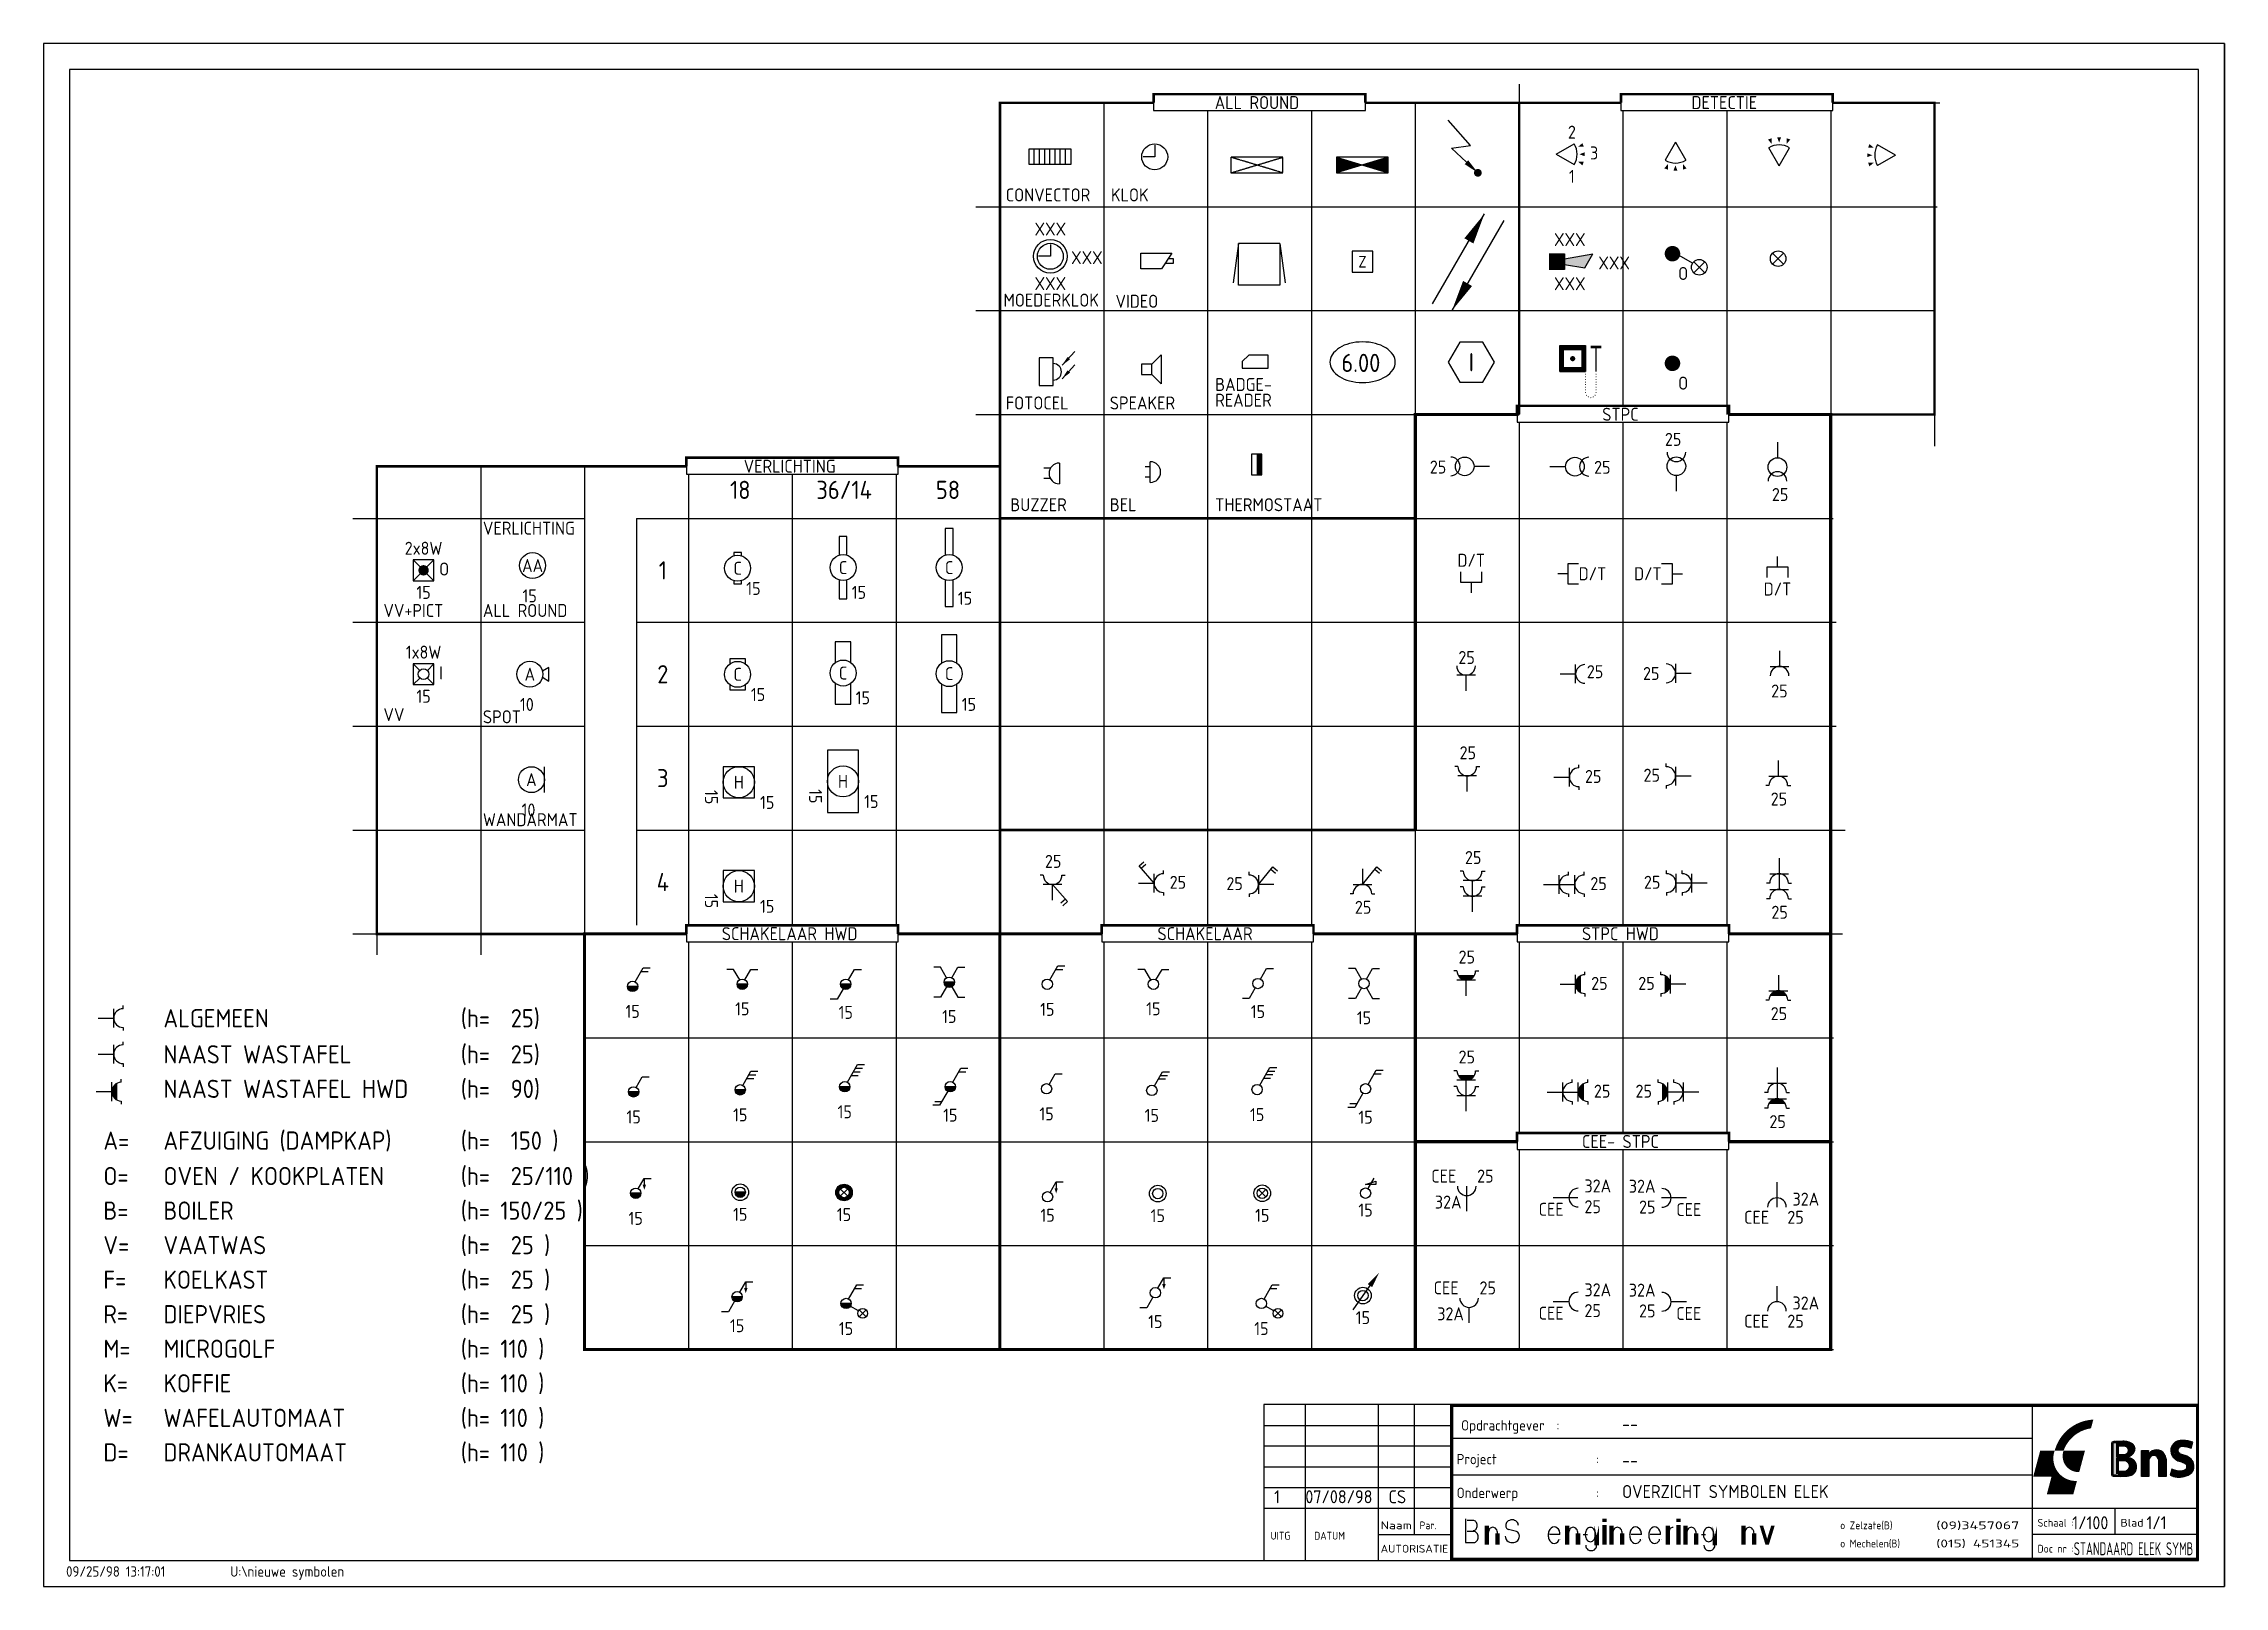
# Model space of a CAD drawing. Extents: x 0 to 105001, y 0 to 74250.
import ezdxf
from ezdxf.enums import TextEntityAlignment as Align

# ---------------------------------------------------------------- set-up
doc = ezdxf.new("R2010")
doc.units = 0
doc.linetypes.add('DASHDOT', pattern=[25.4, 12.7, -6.35, 0, -6.35])
doc.linetypes.add('HIDDEN2', pattern=[4.7625, 3.175, -1.5875])
doc.layers.get('0').update_dxf_attribs({"linetype": 'CONTINUOUS'})
for name, color, linetype in [('0-0000-ALGEMEEN-50', 6, 'CONTINUOUS'), ('1', 7, 'CONTINUOUS'), ('E-0300-TEKST-35', 2, 'CONTINUOUS'), ('S', 7, 'CONTINUOUS'), ('T2', 1, 'CONTINUOUS'), ('TITEL', 7, 'CONTINUOUS'), ('TXT', 7, 'CONTINUOUS'), ('TXT25', 7, 'CONTINUOUS')]:
    doc.layers.add(name, color=color, linetype=linetype)
doc.styles.add('BURO-018', font='ISO', dxfattribs={"height": 180})
doc.styles.add('ISO', font='ISO')
doc.styles.get("Standard").update_dxf_attribs({"font": 'iso8.shx'})

msp = doc.modelspace()

# ---------------------------------------------------------------- texts
for s, height, p in [('ALL ROUND', 625, (58421, 71413)), ('DETECTIE', 625, (80921, 71413)), ('Z', 562, (63502, 63755)), ('STPC', 625, (75921, 56413)), ('VERLICHTING', 625, (35921, 53913)), ('18', 875, (33544, 52774)), ('36/14', 875, (38544, 52774)), ('58', 875, (43544, 52774)), ('1', 875, (29814, 48901)), ('2', 875, (29814, 43901)), ('3', 875, (29814, 38901)), ('4', 875, (29814, 33901)), ('SCHAKELAAR HWD', 625, (35921, 31413)), ('SCHAKELAAR', 625, (55921, 31413)), ('STPC HWD', 625, (75921, 31413)), ('CEE- STPC', 625, (75921, 21413))]:
    msp.add_text(s, height=height).set_placement(p, align=Align.MIDDLE)
for s, p in [('CONVECTOR', (46325, 66655)), ('KLOK', (51390, 66655)), ('MOEDERKLOK', (46215, 61593)), ('VIDEO', (51610, 61538)), ('BADGE-', (56409, 57533)), ('FOTOCEL', (46325, 56642)), ('SPEAKER', (51335, 56642)), ('READER', (56409, 56777)), ('BUZZER', (46545, 51745)), ('BEL', (51335, 51745)), ('THERMOSTAAT', (56409, 51745)), ('VERLICHTING', (21151, 50616)), ('VV+PICT', (16362, 46655)), ('ALL ROUND', (21151, 46655)), ('VV ', (16362, 41644)), ('SPOT', (21151, 41538)), ('WANDARMAT', (21151, 36587))]:
    msp.add_text(s, height=625).set_placement(p)
at = {"layer": 'E-0300-TEKST-35'}
for s, p in [('ALGEMEEN', (5769, 26907)), ('(h=  25)', (20083, 26907)), ('NAAST WASTAFEL', (5769, 25169)), ('(h=  25)', (20083, 25169)), ('NAAST WASTAFEL HWD', (5769, 23507)), ('(h=  90)', (20083, 23507)), ('A=', (2878, 21018)), ('AFZUIGING (DAMPKAP)', (5769, 21018)), ('(h=  150 )', (20083, 21018)), ('O=', (2878, 19311)), ('OVEN / KOOKPLATEN', (5769, 19311)), ('(h=  25/110 )', (20083, 19311)), ('B=', (2878, 17648)), ('BOILER', (5769, 17648)), ('(h= 150/25 )', (20083, 17648)), ('V=', (2878, 15986)), ('VAATWAS', (5769, 15986)), ('(h=  25 )', (20083, 15986)), ('F=', (2878, 14323)), ('KOELKAST', (5769, 14323)), ('(h=  25 )', (20083, 14323)), ('R=', (2878, 12661)), ('DIEPVRIES', (5769, 12661)), ('(h=  25 )', (20083, 12661)), ('M=', (2878, 10998)), ('MICROGOLF', (5769, 10998)), ('(h= 110 )', (20083, 10998)), ('K=', (2878, 9336)), ('KOFFIE', (5769, 9336)), ('(h= 110 )', (20083, 9336)), ('W=', (2878, 7673)), ('WAFELAUTOMAAT', (5769, 7673)), ('(h= 110 )', (20083, 7673)), ('D=', (2878, 6011)), ('DRANKAUTOMAAT', (5769, 6011)), ('(h= 110 )', (20083, 6011))]:
    msp.add_text(s, height=875, dxfattribs=at).set_placement(p)
at = {"layer": 'TXT25', "style": 'ISO'}
for s, p in [('--', (76000, 7500)), ('--', (76000, 5750)), ('1', (59250, 4000)), ('07/08/98', (60750, 4000)), ('CS', (64757, 4000)), ('OVERZICHT SYMBOLEN ELEK', (76000, 4250)), ('1/100', (97678, 2748)), ('1/1', (101250, 2750))]:
    msp.add_text(s, height=625, dxfattribs=at).set_placement(p)
at = {"layer": 'TXT25', "style": 'ISO', "width": 0.54362}
msp.add_text('STANDAARD ELEK SYMB', height=625, dxfattribs=at).set_placement((97750, 1500), (103500, 1500), align=Align.FIT)

# ---------------------------------------------------------------- blocks, each defined once
blk = doc.blocks.new('DOWN')
blk.add_circle((0, 0), 2.5)
blk.add_attdef('H_KRING', text='', height=2.5, rotation=270).set_placement((-7.08, 0.57), align=Align.CENTER)
blk.add_attdef('H_TYPE', text='', height=2.5, rotation=270).set_placement((0, 0), align=Align.MIDDLE)
blk.add_attdef('V_TYPE', text='', height=2.5).set_placement((0, 0), align=Align.MIDDLE)
blk.add_attdef('V_KODE', (3.64, -2), '', height=2.5)
blk.add_attdef('H_KODE', (-2, -3.64), '', height=2.5, rotation=270)
blk.add_attdef('V_KRING', text='', height=2.5).set_placement((-0.57, -7.08), align=Align.CENTER)
blk = doc.blocks.new('SPOT')
blk.add_lwpolyline([(2.43, -0.6), (3.66, -1.31), (3.66, 1.31), (2.43, 0.6)])
blk = doc.blocks.new('111512P-')
for p, q in [((2, 2), (-2, 2)), ((-2, -2), (2, 2)), ((-2, 2), (2, -2)), ((-2, 2), (-2, -2)), ((2, -2), (2, 2)), ((-2, -2), (2, -2))]:
    blk.add_line(p, q)
at = {"const_width": 1}
blk.add_lwpolyline([(-0.5, 0, 1), (0.5, 0, 1)], format="xyb", close=True, dxfattribs=at)
for tag, p in [('TYPE', (0, 3)), ('KRING', (0, -5.5))]:
    blk.add_attdef(tag, text='', height=2.5).set_placement(p, align=Align.CENTER)
blk.add_attdef('KODE', (3, -1), '', height=2.5)
blk = doc.blocks.new('111512N-')
for p, q in [((-2, 2), (-0.73, 0.73)), ((2, 2), (-2, 2)), ((-2, 2), (-2, -2)), ((0.73, 0.73), (2, 2)), ((2, -2), (2, 2)), ((-2, -2), (-0.73, -0.73)), ((-2, -2), (2, -2)), ((0.73, -0.73), (2, -2))]:
    blk.add_line(p, q)
blk.add_circle((0, 0), 1.03)
for tag, p in [('TYPE', (0, 3)), ('KRING', (0, -5.5))]:
    blk.add_attdef(tag, text='', height=2.5).set_placement(p, align=Align.CENTER)
blk.add_attdef('KODE', (3, -1), '', height=2.5)
blk = doc.blocks.new('111410--')
for radius in [1.6, 1]:
    blk.add_circle((0, 0), radius)
for tag, p in [('TYPE', (0, 3)), ('KRING', (0, -5.5))]:
    blk.add_attdef(tag, text='', height=2.5).set_placement(p, align=Align.CENTER)
blk.add_attdef('KODE', (3, -1), '', height=2.5)
blk = doc.blocks.new('111411--')
for p, q in [((-0.71, -0.71), (0.71, 0.71)), ((-0.71, 0.71), (0.71, -0.71))]:
    blk.add_line(p, q)
for radius in [1.6, 1]:
    blk.add_circle((0, 0), radius)
for tag, p in [('TYPE', (0, 3)), ('KRING', (0, -5.5))]:
    blk.add_attdef(tag, text='', height=2.5).set_placement(p, align=Align.CENTER)
blk.add_attdef('KODE', (3, -1), '', height=2.5)
blk = doc.blocks.new('111404--')
at = {"linetype": 'Continuous'}
for p, q in [((0.5, 0.86), (2.06, 3.57)), ((1.66, 2.88), (3, 2.88)), ((2.06, 3.57), (3.39, 3.57))]:
    blk.add_line(p, q, dxfattribs=at)
blk.add_circle((0, 0), 0.998, dxfattribs=at)
for tag, p in [('TYPE', (0, 7.07)), ('KRING', (0, -6.07))]:
    blk.add_attdef(tag, text='', height=2.5).set_placement(p, align=Align.CENTER)
blk.add_attdef('KODE', (4.2, -1), '', height=2.5)
blk = doc.blocks.new('AFWERK')
blk.add_lwpolyline([(444, 0), (222, 385), (-222, 385), (-444, 0), (-222, -385), (222, -385)], close=True)
blk.add_attdef('AFWERK', text='', height=350).set_placement((0, 0), align=Align.MIDDLE)
blk = doc.blocks.new('1116A4B')
at = {"color": 0, "linetype": 'Continuous'}
for p, q in [((-5, 4), (-5, 1)), ((5, 4), (-5, 4)), ((-5, 4), (5, 1)), ((5, 4), (-5, 1)), ((-5, 1), (5, 1)), ((5, 1), (5, 4))]:
    blk.add_line(p, q, dxfattribs=at)
for points in [[(-5, 4), (0, 2.5), (-5, 1)], [(5, 4), (0, 2.5), (5, 1)]]:
    blk.add_solid(points, dxfattribs=at)
at = {"color": 0, "linetype": 'Continuous', "style": 'BURO-018'}
for tag, p in [('E_GKAST', (0, 12)), ('E_GROEP', (0, 9)), ('E_KAST', (0, 6))]:
    blk.add_attdef(tag, text='', height=1.8, dxfattribs=at).set_placement(p, align=Align.MIDDLE)
at = {"color": 0, "linetype": 'Continuous', "style": 'BURO-018', "flags": 1}
blk.add_attdef('E_MATCODE', text='', height=1.8, dxfattribs=at).set_placement((0, 0), align=Align.MIDDLE)
blk = doc.blocks.new('080801--')
at = {"linetype": 'Continuous'}
for p, q in [((0, 0), (-2.25, 0)), ((0, 2.25), (0, 0))]:
    blk.add_line(p, q, dxfattribs=at)
blk.add_circle((0, 0), 2.5, dxfattribs=at)
for tag, p in [('TYPE', (0, 3.5)), ('KRING', (0, -6))]:
    blk.add_attdef(tag, text='', height=2.5).set_placement(p, align=Align.CENTER)
at = {"text_generation_flag": 2, "flags": 3}
blk.add_attdef('CODERING', (0, 0), '', height=0.01, dxfattribs=at)
blk.add_attdef('KODE', (3.5, -1.5), '', height=2.5)
blk = doc.blocks.new('BNSB0019')
at = {"linetype": 'Continuous'}
for p, q in [((-3, -1.5), (-3, 1.5)), ((-3, 1.5), (3, 1.5)), ((3, 1.5), (1, -1.5)), ((2.33, 0.5), (3.25, 0.5)), ((3.25, 0.5), (3.25, -0.5)), ((1, -1.5), (-3, -1.5)), ((3.25, -0.5), (1.67, -0.5))]:
    blk.add_line(p, q, dxfattribs=at)
for tag, p in [('TYPE', (0.5, 2.5)), ('KODE', (0.5, -5))]:
    blk.add_attdef(tag, text='', height=2.5).set_placement(p, align=Align.CENTER)
blk = doc.blocks.new('E00105')
at = {"color": 0, "linetype": 'Continuous'}
blk.add_line((0, 0), (5, 8.66), dxfattribs=at)
blk.add_lwpolyline([(5, 8.66, 0, 1, 0), (3.5, 6.06, 1, 1, 0)], format="xyseb", dxfattribs=at)
blk = doc.blocks.new('081006--')
for p, q in [((1, 1), (0, 1)), ((1, -2), (1, 2)), ((1, -1), (0, -1))]:
    blk.add_line(p, q)
blk.add_arc((1, 0), 2, 270, 90)
for tag, p in [('TYPE', (1.5, 3)), ('KRING', (1.5, -5.5))]:
    blk.add_attdef(tag, text='', height=2.5).set_placement(p, align=Align.CENTER)
blk.add_attdef('KODE', (4, -1.5), '', height=2.5)
blk = doc.blocks.new('111701-H')
for p, q in [((-4, 1.5), (4, 1.5)), ((-4, -1.5), (-4, 1.5)), ((-3, -1.5), (-3, 1.5)), ((-2, -1.5), (-2, 1.5)), ((-1, -1.5), (-1, 1.5)), ((0, -1.5), (0, 1.5)), ((1, -1.5), (1, 1.5)), ((2, -1.5), (2, 1.5)), ((3, -1.5), (3, 1.5)), ((4, 1.5), (4, -1.5)), ((4, -1.5), (-4, -1.5))]:
    blk.add_line(p, q)
for tag, p in [('TYPE', (0, 2.5)), ('KRING', (0, -5))]:
    blk.add_attdef(tag, text='', height=2.5).set_placement(p, align=Align.CENTER)
blk.add_attdef('KODE', (5, -1.5), '', height=2.5)
blk = doc.blocks.new('SY_P007A')
at = {"linetype": 'Continuous'}
for p, q in [((0, 1), (-2, 1)), ((-2, 1), (-2, -1)), ((0, 1), (1.77, 2.77)), ((0, -1), (0, 1)), ((1.77, 2.77), (1.77, -2.77)), ((-2, -1), (0, -1)), ((0, -1), (1.77, -2.77))]:
    blk.add_line(p, q, dxfattribs=at)
blk = doc.blocks.new('0810B01-')
blk.add_blockref('SY_P007A', (0, 0))
for tag, p in [('TYPE', (0, 3.5)), ('KRING', (0, -6))]:
    blk.add_attdef(tag, text='', height=2.5).set_placement(p, align=Align.CENTER)
blk.add_attdef('KODE', (4, -1.5), '', height=2.5)
blk = doc.blocks.new('1113011L')
blk.add_line((0, 0), (-3, 0))
blk.add_arc((-4.8, 0), 1.8, 270, 90)
for tag, p in [('KODE', (-6, 1)), ('KRING', (-6, -3))]:
    blk.add_attdef(tag, text='', height=2.5).set_placement(p, align=Align.RIGHT)
blk.add_attdef('TYPE', (-2, -3.5), '', height=2.5)
blk = doc.blocks.new('1113011B')
blk.add_line((0, 0), (0, 3))
blk.add_arc((0, 4.8), 1.8, 180, 0)
for tag, p in [('TYPE', (-2, 5.5)), ('KODE', (-1, 0.5))]:
    blk.add_attdef(tag, text='', height=2.5).set_placement(p, align=Align.RIGHT)
blk.add_attdef('KRING', (2, 5.5), '', height=2.5)
blk = doc.blocks.new('1113011H')
blk.add_line((0, 0), (3, 0))
blk.add_arc((4.8, 0), 1.8, 90, 270)
for tag, p in [('KODE', (6, 1)), ('KRING', (6, -3))]:
    blk.add_attdef(tag, p, '', height=2.5)
blk.add_attdef('TYPE', text='', height=2.5).set_placement((2, -3.5), align=Align.RIGHT)
blk = doc.blocks.new('1113011V')
blk.add_line((0, 0), (0, -3))
blk.add_arc((0, -4.8), 1.8, 0, 180)
for tag, p in [('KODE', (3, -4.5)), ('KRING', (2, -8))]:
    blk.add_attdef(tag, p, '', height=2.5)
blk.add_attdef('TYPE', text='', height=2.5).set_placement((-1.5, -8), align=Align.RIGHT)
blk = doc.blocks.new('111309-L')
for p, q in [((-4, 2), (-2, 2)), ((-2, 2), (-2, -2)), ((-2, 0), (0, 0)), ((-2, -2), (-4, -2))]:
    blk.add_line(p, q)
for tag, p in [('TYPE', (-2, 3)), ('KODE', (-2, -5.5))]:
    blk.add_attdef(tag, text='', height=2.5).set_placement(p, align=Align.CENTER)
blk.add_attdef('FUNKTIE', text='', height=2.5).set_placement((-4, -1.25), align=Align.RIGHT)
blk = doc.blocks.new('111309-B')
for p, q in [((-2, 2), (-2, 4)), ((2, 2), (-2, 2)), ((0, 2), (0, 0)), ((2, 4), (2, 2))]:
    blk.add_line(p, q)
for tag, p in [('FUNKTIE', (0, 5)), ('TYPE', (0, -3.5))]:
    blk.add_attdef(tag, text='', height=2.5).set_placement(p, align=Align.CENTER)
blk.add_attdef('KODE', (3, 0.75), '', height=2.5)
blk = doc.blocks.new('111309-H')
for p, q in [((2, 0), (0, 0)), ((2, 2), (4, 2)), ((2, -2), (2, 2)), ((4, -2), (2, -2))]:
    blk.add_line(p, q)
for tag, p in [('TYPE', (2, 3)), ('KODE', (2, -5.5))]:
    blk.add_attdef(tag, text='', height=2.5).set_placement(p, align=Align.CENTER)
blk.add_attdef('FUNKTIE', (4, -1.25), '', height=2.5)
blk = doc.blocks.new('111309-V')
for p, q in [((0, -2), (0, 0)), ((-2, -4), (-2, -2)), ((-2, -2), (2, -2)), ((2, -2), (2, -4))]:
    blk.add_line(p, q)
for tag, p in [('TYPE', (0, 1)), ('FUNKTIE', (0, -7.5))]:
    blk.add_attdef(tag, text='', height=2.5).set_placement(p, align=Align.CENTER)
blk.add_attdef('KODE', (3, -3.25), '', height=2.5)
blk = doc.blocks.new('CEE1')
for p, q in [((0, 3), (0, 4.82)), ((0, 0), (0, 3))]:
    blk.add_line(p, q)
blk.add_arc((0, 4.8), 1.8, 180, 0)
for tag, p in [('TYPE', (-2, 5.5)), ('KODE', (-1, 0.5))]:
    blk.add_attdef(tag, text='', height=2.5).set_placement(p, align=Align.RIGHT)
blk.add_attdef('KRING', (2, 5.5), '', height=2.5)
blk = doc.blocks.new('CEE2')
for p, q in [((0, 0), (3, 0)), ((3, 0), (4.75, 0))]:
    blk.add_line(p, q)
blk.add_arc((4.8, 0), 1.8, 90, 270)
for tag, p in [('KODE', (6, 1)), ('KRING', (6, -3))]:
    blk.add_attdef(tag, p, '', height=2.5)
blk.add_attdef('TYPE', text='', height=2.5).set_placement((2, -3.5), align=Align.RIGHT)
blk = doc.blocks.new('CEE3')
for p, q in [((-3, 0), (-4.84, 0)), ((0, 0), (-3, 0))]:
    blk.add_line(p, q)
blk.add_arc((-4.8, 0), 1.8, 270, 90)
for tag, p in [('KODE', (-6, 1)), ('KRING', (-6, -3))]:
    blk.add_attdef(tag, text='', height=2.5).set_placement(p, align=Align.RIGHT)
blk.add_attdef('TYPE', (-2, -3.5), '', height=2.5)
blk = doc.blocks.new('CEE4')
for p, q in [((0, 0), (0, -3)), ((0, -3), (0, -4.81))]:
    blk.add_line(p, q)
blk.add_arc((0, -4.8), 1.8, 0, 180)
for tag, p in [('KODE', (3, -4.5)), ('KRING', (2, -8))]:
    blk.add_attdef(tag, p, '', height=2.5)
blk.add_attdef('TYPE', text='', height=2.5).set_placement((-1.5, -8), align=Align.RIGHT)
blk = doc.blocks.new('BNSB0013')
at = {"linetype": 'Continuous'}
for q in [(3.46, 2), (3.46, -2)]:
    blk.add_line((0, 0), q, dxfattribs=at)
for points in [[(4.21, 1.46, 0, 0.75, 0), (5.16, 1.79, 0.75, 0.75, 0)], [(4.46, 0, 0, 0.75, 0), (5.46, 0, 0.75, 0.75, 0)], [(4.21, -1.46, 0, 0.75, 0), (5.16, -1.79, 0.75, 0.75, 0)]]:
    blk.add_lwpolyline(points, format="xyseb", dxfattribs=at)
blk.add_arc((0, 0), 4, 330, 30, dxfattribs=at)
for tag, p in [('TYPE', (3, 3)), ('KRING', (3, -5.5))]:
    blk.add_attdef(tag, text='', height=2.5).set_placement(p, align=Align.CENTER)
at = {"linetype": 'Continuous', "flags": 3}
blk.add_attdef('CODERING', (0, 0), '', height=0.01, dxfattribs=at)
blk.add_attdef('KODE', (6.5, -1), '', height=2.5)
blk = doc.blocks.new('BNSB0015')
at = {"linetype": 'Continuous'}
for q in [(-2, -3.46), (2, -3.46)]:
    blk.add_line((0, 0), q, dxfattribs=at)
for points in [[(-1.46, -4.21, 0, 0.75, 0), (-1.79, -5.16, 0.75, 0.75, 0)], [(0, -4.46, 0, 0.75, 0), (0, -5.46, 0.75, 0.75, 0)], [(1.46, -4.21, 0, 0.75, 0), (1.79, -5.16, 0.75, 0.75, 0)]]:
    blk.add_lwpolyline(points, format="xyseb", dxfattribs=at)
blk.add_arc((0, 0), 4, 240, 300, dxfattribs=at)
blk.add_attdef('TYPE', text='', height=2.5).set_placement((-3, -3.46), align=Align.RIGHT)
at = {"linetype": 'Continuous', "flags": 3}
blk.add_attdef('CODERING', (0, 0), '', height=0.01, rotation=270, dxfattribs=at)
blk.add_attdef('KRING', (3, -3.46), '', height=2.5)
blk.add_attdef('KODE', text='', height=2.5).set_placement((0, -9), align=Align.CENTER)
blk = doc.blocks.new('BNSB0016')
at = {"linetype": 'Continuous'}
for q in [(-2, 3.46), (2, 3.46)]:
    blk.add_line((0, 0), q, dxfattribs=at)
for points in [[(-1.46, 4.21, 0, 0.75, 0), (-1.79, 5.16, 0.75, 0.75, 0)], [(0, 4.46, 0, 0.75, 0), (0, 5.46, 0.75, 0.75, 0)], [(1.46, 4.21, 0, 0.75, 0), (1.79, 5.16, 0.75, 0.75, 0)]]:
    blk.add_lwpolyline(points, format="xyseb", dxfattribs=at)
blk.add_arc((0, 0), 4, 60, 120, dxfattribs=at)
blk.add_attdef('KODE', text='', height=2.5).set_placement((0, 6.5), align=Align.CENTER)
blk.add_attdef('TYPE', text='', height=2.5).set_placement((-3, 1.04), align=Align.RIGHT)
at = {"linetype": 'Continuous', "flags": 3}
blk.add_attdef('CODERING', (0, 0), '', height=0.01, rotation=90, dxfattribs=at)
blk.add_attdef('KRING', (3, 1.04), '', height=2.5)
blk = doc.blocks.new('BNSB0014')
at = {"linetype": 'Continuous'}
for q in [(-3.46, 2), (-3.46, -2)]:
    blk.add_line((0, 0), q, dxfattribs=at)
for points in [[(-4.46, 0, 0, 0.75, 0), (-5.46, 0, 0.75, 0.75, 0)], [(-4.21, 1.46, 0, 0.75, 0), (-5.16, 1.79, 0.75, 0.75, 0)], [(-4.21, -1.46, 0, 0.75, 0), (-5.16, -1.79, 0.75, 0.75, 0)]]:
    blk.add_lwpolyline(points, format="xyseb", dxfattribs=at)
blk.add_arc((0, 0), 4, 150, 210, dxfattribs=at)
for tag, p in [('TYPE', (-3, 3)), ('KRING', (-3, -5.5))]:
    blk.add_attdef(tag, text='', height=2.5).set_placement(p, align=Align.CENTER)
blk.add_attdef('KODE', text='', height=2.5).set_placement((-6.5, -1), align=Align.RIGHT)
at = {"linetype": 'Continuous', "flags": 3}
blk.add_attdef('CODERING', (0, 0), '', height=0.01, rotation=180, dxfattribs=at)
blk = doc.blocks.new('VOEDING')
blk.add_lwpolyline([(-1.82, 2.04), (-4.73, 4.75), (-1.03, 5.26), (-5.35, 10.15)])
at = {"const_width": 0.75}
blk.add_lwpolyline([(0, 0, 1), (0.75, 0, 1)], format="xyb", close=True, dxfattribs=at)
blk.add_solid([(-1.48, 2.41), (-2.16, 1.68), (0.38, 0)])
blk = doc.blocks.new('081010--')
for p, q in [((-0.73, 1), (-2, 1)), ((1, 2), (1, -2)), ((-0.73, -1), (-2, -1))]:
    blk.add_line(p, q)
blk.add_arc((1, 0), 2, 90, 270)
for tag, p in [('TYPE', (-0.5, 3)), ('KRING', (-0.5, -5.5))]:
    blk.add_attdef(tag, text='', height=2.5).set_placement(p, align=Align.CENTER)
blk.add_attdef('KODE', (2, -1.5), '', height=2.5)
blk = doc.blocks.new('A3')
for p, q in [((420.00236, 297), (0, 297)), ((0, 297), (0, 0)), ((420.00236, 0), (420.00236, 297)), ((420.00236, 297), (420.00236, 0)), ((0, 0), (420.00236, 0))]:
    blk.add_line(p, q)
at = {"color": 4}
for p, q in [((415.00236, 292), (5, 292)), ((5, 292), (5, 5)), ((415.00236, 5), (415.00236, 292)), ((5, 5), (415.00236, 5))]:
    blk.add_line(p, q, dxfattribs=at)
blk = doc.blocks.new('111405--')
at = {"linetype": 'Continuous'}
for p, q in [((-1.66, 2.88), (-3, 2.88)), ((-0.5, 0.86), (-1.66, 2.88)), ((0.5, 0.86), (1.66, 2.88)), ((1.66, 2.88), (3, 2.88))]:
    blk.add_line(p, q, dxfattribs=at)
blk.add_circle((0, 0), 0.998, dxfattribs=at)
for tag, p in [('TYPE', (0, 5.83)), ('KRING', (0, -5.97))]:
    blk.add_attdef(tag, text='', height=2.5).set_placement(p, align=Align.CENTER)
blk.add_attdef('KODE', (5.2, -0.5), '', height=2.5)
blk = doc.blocks.new('111406--')
at = {"linetype": 'Continuous'}
for p, q in [((0.5, 0.86), (1.66, 2.88)), ((1.66, 2.88), (3, 2.88)), ((-1.66, -2.88), (-3, -2.88)), ((-0.5, -0.86), (-1.66, -2.88))]:
    blk.add_line(p, q, dxfattribs=at)
blk.add_circle((0, 0), 0.998, dxfattribs=at)
for tag, p in [('TYPE', (0, 7.07)), ('KRING', (0, -6.65))]:
    blk.add_attdef(tag, text='', height=2.5).set_placement(p, align=Align.CENTER)
blk.add_attdef('KODE', (4.2, -1.5), '', height=2.5)
blk = doc.blocks.new('111407--')
at = {"linetype": 'Continuous'}
for p, q in [((-1.66, 2.88), (-3, 2.88)), ((-0.5, 0.86), (-1.66, 2.88)), ((0.5, 0.86), (1.66, 2.88)), ((1.66, 2.88), (3, 2.88)), ((-1.66, -2.88), (-3, -2.88)), ((-0.5, -0.86), (-1.66, -2.88)), ((0.5, -0.86), (1.66, -2.88)), ((1.66, -2.88), (3, -2.88))]:
    blk.add_line(p, q, dxfattribs=at)
blk.add_circle((0, 0), 0.998, dxfattribs=at)
for tag, p in [('TYPE', (0, 7.07)), ('KRING', (0, -7.84))]:
    blk.add_attdef(tag, text='', height=2.5).set_placement(p, align=Align.CENTER)
blk.add_attdef('KODE', (4.2, -1.5), '', height=2.5)
blk = doc.blocks.new('1114B01-')
for p, q in [((0.5, 0.86), (1.66, 2.88)), ((1.66, 2.88), (3, 2.88))]:
    blk.add_line(p, q)
blk.add_circle((0, 0), 0.998)
for tag, p in [('TYPE', (0, 7.26)), ('KRING', (0, -6.07))]:
    blk.add_attdef(tag, text='', height=2.5).set_placement(p, align=Align.CENTER)
blk.add_attdef('KODE', (4.2, -1), '', height=2.5)
blk = doc.blocks.new('1114B03-')
at = {"linetype": 'Continuous'}
for p, q in [((0.5, 0.86), (2.06, 3.57)), ((1.26, 2.19), (2.6, 2.19)), ((1.66, 2.88), (3, 2.88)), ((2.06, 3.57), (3.39, 3.57))]:
    blk.add_line(p, q, dxfattribs=at)
blk.add_circle((0, 0), 0.998, dxfattribs=at)
for tag, p in [('TYPE', (0, 7.07)), ('KRING', (0, -6.07))]:
    blk.add_attdef(tag, text='', height=2.5).set_placement(p, align=Align.CENTER)
blk.add_attdef('KODE', (4.7, -1), '', height=2.5)
blk = doc.blocks.new('1114B05-')
at = {"linetype": 'Continuous'}
for p, q in [((0.5, 0.86), (2.46, 4.27)), ((2.46, 4.27), (3.79, 4.27)), ((1.26, 2.19), (2.6, 2.19)), ((1.66, 2.88), (3, 2.88)), ((2.06, 3.57), (3.39, 3.57))]:
    blk.add_line(p, q, dxfattribs=at)
blk.add_circle((0, 0), 0.998, dxfattribs=at)
for tag, p in [('TYPE', (0, 7.07)), ('KRING', (0, -6.07))]:
    blk.add_attdef(tag, text='', height=2.5).set_placement(p, align=Align.CENTER)
blk.add_attdef('KODE', (4.7, -1), '', height=2.5)
blk = doc.blocks.new('1114B07-')
at = {"linetype": 'Continuous'}
for p, q in [((0.5, 0.86), (2.06, 3.57)), ((1.66, 2.88), (3, 2.88)), ((2.06, 3.57), (3.39, 3.57)), ((-2.06, -3.57), (-3.39, -3.57)), ((-1.66, -2.88), (-3, -2.88)), ((-0.5, -0.86), (-2.06, -3.57))]:
    blk.add_line(p, q, dxfattribs=at)
blk.add_circle((0, 0), 0.998, dxfattribs=at)
for tag, p in [('TYPE', (0, 7.54)), ('KRING', (0, -6.72))]:
    blk.add_attdef(tag, text='', height=2.5).set_placement(p, align=Align.CENTER)
blk.add_attdef('KODE', (4.2, -1.5), '', height=2.5)
blk = doc.blocks.new('1114B09-')
at = {"linetype": 'Continuous'}
for p, q in [((0.5, 0.86), (1.66, 2.88)), ((1.66, 2.88), (3, 2.88)), ((-1.66, -2.88), (-3, -2.88)), ((-0.5, -0.86), (-1.66, -2.88))]:
    blk.add_line(p, q, dxfattribs=at)
blk.add_line((1.66, 2.88), (1.66, 1.66))
blk.add_circle((0, 0), 0.998, dxfattribs=at)
blk.add_solid([(1.33, 1.66), (2, 1.66), (1.66, 0.67)])
for tag, p in [('TYPE', (0, 7.54)), ('KRING', (0, -6.82))]:
    blk.add_attdef(tag, text='', height=2.5).set_placement(p, align=Align.CENTER)
blk.add_attdef('KODE', (4.2, -1.5), '', height=2.5)
blk = doc.blocks.new('1113B01B')
for p, q in [((-1.8, 4.8), (-2.4, 4.8)), ((1.8, 4.8), (2.4, 4.8)), ((1.8, 3), (-1.8, 3)), ((0, 0), (0, 3))]:
    blk.add_line(p, q)
blk.add_arc((0, 4.8), 1.8, 180, 0)
blk.add_attdef('KRING', text='', height=2.5).set_placement((0.1, 7.45), align=Align.MIDDLE)
blk.add_attdef('KODE', text='', height=2.5).set_placement((-1.5, 0.5), align=Align.RIGHT)
blk.add_attdef('TYPE', (0.69, 0.5), '', height=2.5)
blk = doc.blocks.new('1113B01H')
for p, q in [((0, 0), (3, 0)), ((3, -1.8), (3, 1.8)), ((4.8, 1.8), (4.8, 2.4)), ((4.8, -1.8), (4.8, -2.4))]:
    blk.add_line(p, q)
blk.add_arc((4.8, 0), 1.8, 90, 270)
for tag, p in [('KODE', (1.71, 1)), ('TYPE', (2, -3.5))]:
    blk.add_attdef(tag, text='', height=2.5).set_placement(p, align=Align.RIGHT)
blk.add_attdef('KRING', (6, -1.1), '', height=2.5)
blk = doc.blocks.new('1113B01L')
for p, q in [((-4.8, 1.8), (-4.8, 2.4)), ((-3, 1.8), (-3, -1.8)), ((0, 0), (-3, 0)), ((-4.8, -1.8), (-4.8, -2.4))]:
    blk.add_line(p, q)
blk.add_arc((-4.8, 0), 1.8, 270, 90)
blk.add_attdef('KRING', text='', height=2.5).set_placement((-6, -1.1), align=Align.RIGHT)
for tag, p in [('KODE', (-1.47, 1)), ('TYPE', (-2, -3.5))]:
    blk.add_attdef(tag, p, '', height=2.5)
blk = doc.blocks.new('1113B01V')
for p, q in [((0, 0), (0, -3)), ((-1.8, -3), (1.8, -3)), ((-1.8, -4.8), (-2.4, -4.8)), ((1.8, -4.8), (2.4, -4.8))]:
    blk.add_line(p, q)
blk.add_arc((0, -4.8), 1.8, 0, 180)
blk.add_attdef('TYPE', text='', height=2.5).set_placement((-2.5, -4.67), align=Align.RIGHT)
blk.add_attdef('KODE', (3.5, -4.5), '', height=2.5)
blk.add_attdef('KRING', text='', height=2.5).set_placement((0.12, -7.4), align=Align.MIDDLE)
blk = doc.blocks.new('1113041B')
for p, q in [((1.8, 3), (-1.8, 3)), ((0, 0), (0, 3))]:
    blk.add_line(p, q)
blk.add_arc((0, 4.8), 1.8, 180, 0)
blk.add_attdef('KRING', text='', height=2.5).set_placement((0.11, 6.4), align=Align.MIDDLE)
blk.add_attdef('KODE', text='', height=2.5).set_placement((-1.49, -0.55), align=Align.RIGHT)
blk.add_attdef('TYPE', (0.7, -0.54), '', height=2.5)
blk = doc.blocks.new('1113041H')
for p, q in [((0, 0), (3, 0)), ((3, -1.8), (3, 1.8))]:
    blk.add_line(p, q)
blk.add_arc((4.8, 0), 1.8, 90, 270)
for tag, p in [('KODE', (0.88, 1.28)), ('TYPE', (1.16, -3.22))]:
    blk.add_attdef(tag, text='', height=2.5).set_placement(p, align=Align.RIGHT)
blk.add_attdef('KRING', (5.16, -0.82), '', height=2.5)
blk = doc.blocks.new('1113041L')
for p, q in [((-3, 1.8), (-3, -1.8)), ((0, 0), (-3, 0))]:
    blk.add_line(p, q)
blk.add_arc((-4.8, 0), 1.8, 270, 90)
blk.add_attdef('KRING', text='', height=2.5).set_placement((-6.09, -1.28), align=Align.RIGHT)
for tag, p in [('KODE', (-1.57, 0.34)), ('TYPE', (-2.09, -4.16))]:
    blk.add_attdef(tag, p, '', height=2.5)
blk = doc.blocks.new('1113041V')
for p, q in [((0, 0), (0, -3)), ((-1.8, -3), (1.8, -3))]:
    blk.add_line(p, q)
blk.add_arc((0, -4.8), 1.8, 0, 180)
blk.add_attdef('TYPE', text='', height=2.5).set_placement((-2.65, -5), align=Align.RIGHT)
blk.add_attdef('KODE', (2.88, -4.82), '', height=2.5)
blk.add_attdef('KRING', text='', height=2.5).set_placement((-0.03, -7.73), align=Align.MIDDLE)
blk = doc.blocks.new('WAND')
blk.add_circle((0, 0), 2.5)
at = {"layer": '0-0000-ALGEMEEN-50'}
blk.add_line((2.5, -2.5), (2.5, 2.5), dxfattribs=at)
blk.add_attdef('H_KRING', text='', height=2.5, rotation=270).set_placement((-7.08, 0.57), align=Align.CENTER)
blk.add_attdef('H_TYPE', text='', height=2.5, rotation=270).set_placement((0, 0), align=Align.MIDDLE)
blk.add_attdef('V_TYPE', text='', height=2.5).set_placement((0, 0), align=Align.MIDDLE)
blk.add_attdef('V_KODE', (3.64, -2), '', height=2.5)
blk.add_attdef('H_KODE', (-2, -3.64), '', height=2.5, rotation=270)
blk.add_attdef('V_KRING', text='', height=2.5).set_placement((-0.57, -7.08), align=Align.CENTER)
blk = doc.blocks.new('1_18')
for points in [[(0.75, 2.38), (0.75, 3), (-0.75, 3), (-0.75, 2.38)], [(-0.75, -2.38), (-0.75, -3), (0.75, -3), (0.75, -2.38)]]:
    blk.add_lwpolyline(points)
blk.add_circle((0, 0), 2.5)
blk.add_attdef('H_KODE', text='', height=2.5, rotation=270).set_placement((-5.66, 2.03), align=Align.RIGHT)
blk.add_attdef('H_TYPE', text='', height=2.5, rotation=270).set_placement((0, 0), align=Align.MIDDLE)
for tag, p in [('V_KODE', (1.67, 2.56)), ('V_KRING', (1.67, -5.14))]:
    blk.add_attdef(tag, p, '', height=2.5)
blk.add_attdef('V_TYPE', text='', height=2.5).set_placement((0, 0), align=Align.MIDDLE)
blk.add_attdef('H_KRING', (-5.66, -1.49), '', height=2.5, rotation=270)
blk = doc.blocks.new('2_18')
for points in [[(1.5, 2), (1.5, 3), (-1.5, 3), (-1.5, 2)], [(-1.5, -2), (-1.5, -3), (1.5, -3), (1.5, -2)]]:
    blk.add_lwpolyline(points)
blk.add_circle((0, 0), 2.5)
blk.add_attdef('H_KODE', text='', height=2.5, rotation=270).set_placement((-5.66, 2.03), align=Align.RIGHT)
blk.add_attdef('H_TYPE', text='', height=2.5, rotation=270).set_placement((0, 0), align=Align.MIDDLE)
for tag, p in [('V_KODE', (2.56, 2.56)), ('V_KRING', (2.56, -5.14))]:
    blk.add_attdef(tag, p, '', height=2.5)
blk.add_attdef('V_TYPE', text='', height=2.5).set_placement((0, 0), align=Align.MIDDLE)
blk.add_attdef('H_KRING', (-5.66, -1.49), '', height=2.5, rotation=270)
blk = doc.blocks.new('1_36')
for points in [[(0.75, 2.38), (0.75, 6), (-0.75, 6), (-0.75, 2.38)], [(-0.75, -2.38), (-0.75, -6), (0.75, -6), (0.75, -2.38)]]:
    blk.add_lwpolyline(points)
blk.add_circle((0, 0), 2.5)
blk.add_attdef('H_KODE', text='', height=2.5, rotation=270).set_placement((-5.66, 2.03), align=Align.RIGHT)
blk.add_attdef('H_TYPE', text='', height=2.5, rotation=270).set_placement((0, 0), align=Align.MIDDLE)
for tag, p in [('V_KODE', (1.67, 3.57)), ('V_KRING', (1.67, -6.02))]:
    blk.add_attdef(tag, p, '', height=2.5)
blk.add_attdef('V_TYPE', text='', height=2.5).set_placement((0, 0), align=Align.MIDDLE)
blk.add_attdef('H_KRING', (-5.66, -1.49), '', height=2.5, rotation=270)
blk = doc.blocks.new('2_36')
for points in [[(1.5, 2), (1.5, 6), (-1.5, 6), (-1.5, 1.94)], [(-1.5, -2), (-1.5, -6), (1.5, -6), (1.5, -2)]]:
    blk.add_lwpolyline(points)
blk.add_circle((0, 0), 2.5)
blk.add_attdef('H_KODE', text='', height=2.5, rotation=270).set_placement((-5.66, 2.03), align=Align.RIGHT)
blk.add_attdef('H_TYPE', text='', height=2.5, rotation=270).set_placement((0, 0), align=Align.MIDDLE)
for tag, p in [('V_KODE', (2.43, 3.57)), ('V_KRING', (2.43, -6.02))]:
    blk.add_attdef(tag, p, '', height=2.5)
blk.add_attdef('V_TYPE', text='', height=2.5).set_placement((0, 0), align=Align.MIDDLE)
blk.add_attdef('H_KRING', (-5.66, -1.49), '', height=2.5, rotation=270)
blk = doc.blocks.new('1_58')
for points in [[(0.75, 2.38), (0.75, 7.5), (-0.75, 7.5), (-0.75, 2.38)], [(-0.75, -2.38), (-0.75, -7.5), (0.75, -7.5), (0.75, -2.38)]]:
    blk.add_lwpolyline(points)
blk.add_circle((0, 0), 2.5)
blk.add_attdef('H_KODE', text='', height=2.5, rotation=270).set_placement((-5.66, 2.03), align=Align.RIGHT)
blk.add_attdef('H_TYPE', text='', height=2.5, rotation=270).set_placement((0, 0), align=Align.MIDDLE)
for tag, p in [('V_KODE', (1.67, 4.71)), ('V_KRING', (1.67, -7.15))]:
    blk.add_attdef(tag, p, '', height=2.5)
blk.add_attdef('V_TYPE', text='', height=2.5).set_placement((0, 0), align=Align.MIDDLE)
blk.add_attdef('H_KRING', (-5.66, -1.49), '', height=2.5, rotation=270)
blk = doc.blocks.new('2_58')
for points in [[(1.5, 2), (1.5, 7.5), (-1.5, 7.5), (-1.5, 2)], [(-1.5, -2), (-1.5, -7.5), (1.5, -7.5), (1.5, -2)]]:
    blk.add_lwpolyline(points)
blk.add_circle((0, 0), 2.5)
blk.add_attdef('H_KODE', text='', height=2.5, rotation=270).set_placement((-5.66, 2.03), align=Align.RIGHT)
blk.add_attdef('H_TYPE', text='', height=2.5, rotation=270).set_placement((0, 0), align=Align.MIDDLE)
for tag, p in [('V_KODE', (2.43, 4.71)), ('V_KRING', (2.43, -7.15))]:
    blk.add_attdef(tag, p, '', height=2.5)
blk.add_attdef('V_TYPE', text='', height=2.5).set_placement((0, 0), align=Align.MIDDLE)
blk.add_attdef('H_KRING', (-5.66, -1.49), '', height=2.5, rotation=270)
blk = doc.blocks.new('3_4_18')
blk.add_lwpolyline([(-3, -3), (3, -3), (3, 3), (-3, 3)], close=True)
blk.add_circle((0, 0), 3)
blk.add_attdef('H_KODE', text='', height=2.5, rotation=270).set_placement((-6.54, 2.03), align=Align.RIGHT)
blk.add_attdef('H_TYPE', text='', height=2.5, rotation=270).set_placement((0, 0), align=Align.MIDDLE)
for tag, p in [('V_KODE', (4.07, 2.56)), ('V_KRING', (4.07, -5.14))]:
    blk.add_attdef(tag, p, '', height=2.5)
blk.add_attdef('V_TYPE', text='', height=2.5).set_placement((0, 0), align=Align.MIDDLE)
blk.add_attdef('H_KRING', (-6.54, -1.49), '', height=2.5, rotation=270)
blk = doc.blocks.new('3_36')
blk.add_lwpolyline([(-3, -6), (3, -6), (3, 6), (-3, 6)], close=True)
blk.add_circle((0, 0), 3)
blk.add_attdef('H_KODE', text='', height=2.5, rotation=270).set_placement((-6.54, 2.03), align=Align.RIGHT)
blk.add_attdef('H_TYPE', text='', height=2.5, rotation=270).set_placement((0, 0), align=Align.MIDDLE)
for tag, p in [('V_KODE', (4.07, 2.56)), ('V_KRING', (4.07, -5.14))]:
    blk.add_attdef(tag, p, '', height=2.5)
blk.add_attdef('V_TYPE', text='', height=2.5).set_placement((0, 0), align=Align.MIDDLE)
blk.add_attdef('H_KRING', (-6.54, -1.49), '', height=2.5, rotation=270)
blk = doc.blocks.new('080802--')
at = {"linetype": 'Continuous'}
for p, q in [((0, 0), (-2.25, 0)), ((0, 2.25), (0, 0))]:
    blk.add_line(p, q, dxfattribs=at)
for radius in [3.25, 2.5]:
    blk.add_circle((0, 0), radius, dxfattribs=at)
for tag, p in [('TYPE', (0, 4)), ('KRING', (0, -6.5))]:
    blk.add_attdef(tag, text='', height=2.5).set_placement(p, align=Align.CENTER)
at = {"text_generation_flag": 2, "flags": 3}
blk.add_attdef('CODERING', (0, 0), '', height=0.01, dxfattribs=at)
blk.add_attdef('KODE', (4, -1.5), '', height=2.5)
blk = doc.blocks.new('0211A4')
at = {"color": 0, "linetype": 'Continuous'}
for p, q in [((-2.5, 2.25), (-1.25, 3.5)), ((-2.5, 2.25), (-2.5, 1)), ((-2.5, 1), (2.5, 1)), ((2.5, 3.5), (-1.25, 3.5)), ((2.5, 1), (2.5, 3.5))]:
    blk.add_line(p, q, dxfattribs=at)
at = {"color": 0, "linetype": 'Continuous', "style": 'BURO-018'}
blk.add_attdef('E_TEXT1', text='', height=1.8, dxfattribs=at).set_placement((0, 6), align=Align.MIDDLE)
at = {"color": 0, "linetype": 'Continuous', "style": 'BURO-018', "flags": 1}
blk.add_attdef('E_MATCODE', text='', height=1.8, dxfattribs=at).set_placement((0, 0), align=Align.MIDDLE)
blk = doc.blocks.new('0213C2')
at = {"color": 0, "linetype": 'Continuous'}
for p, q in [((1, 5), (-1, 5)), ((-1, 5), (-1, 1)), ((1, 1), (1, 5)), ((-1, 1), (1, 1))]:
    blk.add_line(p, q, dxfattribs=at)
blk.add_solid([(0, 5), (1, 5), (0, 1), (1, 1)], dxfattribs=at)
at = {"color": 0, "linetype": 'Continuous', "style": 'BURO-018', "flags": 1}
blk.add_attdef('E_MATCODE', text='', height=1.8, dxfattribs=at).set_placement((0, 0), align=Align.MIDDLE)
blk = doc.blocks.new('1113081L')
blk.add_line((0, 0), (-3, 0))
blk.add_circle((-4.8, 0), 1.8)
blk.add_arc((-7.5, 0), 1.8, 270, 90)
for tag, p in [('KODE', (-8.35, 2.62)), ('KRING', (-8.35, -1.38))]:
    blk.add_attdef(tag, text='', height=2.5).set_placement(p, align=Align.RIGHT)
blk.add_attdef('TYPE', (-2, -3.5), '', height=2.5)
blk = doc.blocks.new('1113081H')
blk.add_line((0, 0), (3, 0))
blk.add_circle((4.8, 0), 1.8)
blk.add_arc((7.5, 0), 1.8, 90, 270)
for tag, p in [('KODE', (8.5, 2.62)), ('KRING', (8.5, -1.38))]:
    blk.add_attdef(tag, p, '', height=2.5)
blk.add_attdef('TYPE', text='', height=2.5).set_placement((2, -4), align=Align.RIGHT)
blk = doc.blocks.new('1113081B')
blk.add_line((0, 0), (0, 3))
blk.add_circle((0, 4.8), 1.8)
blk.add_arc((0, 7.5), 1.8, 180, 0)
blk.add_attdef('KRING', text='', height=2.5).set_placement((-0.62, 9.97), align=Align.MIDDLE)
blk.add_attdef('KODE', text='', height=2.5).set_placement((-3, 4.5), align=Align.RIGHT)
blk.add_attdef('TYPE', (2.1, 4.37), '', height=2.5)
blk = doc.blocks.new('1113081V')
blk.add_line((0, 0), (0, -3))
blk.add_circle((0, -4.8), 1.8)
blk.add_arc((0, -7.5), 1.8, 0, 180)
blk.add_attdef('TYPE', text='', height=2.5).set_placement((-2.77, -5.84), align=Align.RIGHT)
blk.add_attdef('KODE', (3, -5.5), '', height=2.5)
blk.add_attdef('KRING', text='', height=2.5).set_placement((0.51, -10.08), align=Align.MIDDLE)
blk = doc.blocks.new('1113B02B')
for p, q in [((-1.8, 7.8), (-2.4, 7.8)), ((-1.8, 4.8), (-2.4, 4.8)), ((1.8, 6), (-1.8, 6)), ((0, 0), (0, 6)), ((1.8, 7.8), (2.4, 7.8)), ((1.8, 4.8), (2.4, 4.8)), ((1.8, 3), (-1.8, 3))]:
    blk.add_line(p, q)
for centre in [(0, 7.8), (0, 4.8)]:
    blk.add_arc(centre, 1.8, 180, 0)
blk.add_attdef('KRING', text='', height=2.5).set_placement((0.1, 10.45), align=Align.MIDDLE)
blk.add_attdef('KODE', text='', height=2.5).set_placement((-1.5, 0.5), align=Align.RIGHT)
blk.add_attdef('TYPE', (0.69, 0.5), '', height=2.5)
blk = doc.blocks.new('1113B02H')
for p, q in [((0, 0), (6, 0)), ((3, -1.8), (3, 1.8)), ((4.8, 1.8), (4.8, 2.4)), ((6, -1.8), (6, 1.8)), ((7.8, 1.8), (7.8, 2.4)), ((4.8, -1.8), (4.8, -2.4)), ((7.8, -1.8), (7.8, -2.4))]:
    blk.add_line(p, q)
for centre in [(4.8, 0), (7.8, 0)]:
    blk.add_arc(centre, 1.8, 90, 270)
for tag, p in [('KODE', (1.71, 1)), ('TYPE', (2, -3.5))]:
    blk.add_attdef(tag, text='', height=2.5).set_placement(p, align=Align.RIGHT)
blk.add_attdef('KRING', (9, -1.1), '', height=2.5)
blk = doc.blocks.new('1113B02L')
for p, q in [((-7.8, 1.8), (-7.8, 2.4)), ((-6, 1.8), (-6, -1.8)), ((0, 0), (-6, 0)), ((-4.8, 1.8), (-4.8, 2.4)), ((-3, 1.8), (-3, -1.8)), ((-7.8, -1.8), (-7.8, -2.4)), ((-4.8, -1.8), (-4.8, -2.4))]:
    blk.add_line(p, q)
for centre in [(-7.8, 0), (-4.8, 0)]:
    blk.add_arc(centre, 1.8, 270, 90)
blk.add_attdef('KRING', text='', height=2.5).set_placement((-9, -1.1), align=Align.RIGHT)
for tag, p in [('KODE', (-1.47, 1)), ('TYPE', (-2, -3.5))]:
    blk.add_attdef(tag, p, '', height=2.5)
blk = doc.blocks.new('1113B02V')
for p, q in [((0, 0), (0, -6)), ((-1.8, -3), (1.8, -3)), ((-1.8, -4.8), (-2.4, -4.8)), ((-1.8, -7.8), (-2.4, -7.8)), ((-1.8, -6), (1.8, -6)), ((1.8, -4.8), (2.4, -4.8)), ((1.8, -7.8), (2.4, -7.8))]:
    blk.add_line(p, q)
for centre in [(0, -4.8), (0, -7.8)]:
    blk.add_arc(centre, 1.8, 0, 180)
blk.add_attdef('TYPE', text='', height=2.5).set_placement((-2.5, -4.67), align=Align.RIGHT)
blk.add_attdef('KODE', (3.5, -4.5), '', height=2.5)
blk.add_attdef('KRING', text='', height=2.5).set_placement((0.12, -10.4), align=Align.MIDDLE)
blk = doc.blocks.new('ENKHWD1')
for p, q in [((-1.8, 4.8), (-2.4, 4.8)), ((1.8, 4.8), (2.4, 4.8)), ((1.8, 3), (-1.8, 3)), ((-1.56, 3.9), (1.56, 3.9)), ((-1.42, 3.7), (1.42, 3.7)), ((-1.24, 3.5), (1.24, 3.5)), ((-0.99, 3.3), (0.99, 3.3)), ((-0.59, 3.1), (0.59, 3.1)), ((0, 0), (0, 3))]:
    blk.add_line(p, q)
blk.add_arc((0, 4.8), 1.8, 180, 0)
blk.add_attdef('KRING', text='', height=2.5).set_placement((0.1, 7.45), align=Align.MIDDLE)
blk.add_attdef('KODE', text='', height=2.5).set_placement((-1.5, 0.5), align=Align.RIGHT)
blk.add_attdef('TYPE', (0.69, 0.5), '', height=2.5)
blk = doc.blocks.new('ENKHWD2')
for p, q in [((0, 0), (3, 0)), ((3, -1.8), (3, 1.8)), ((3.1, 0.59), (3.1, -0.59)), ((3.3, 0.99), (3.3, -0.99)), ((3.5, 1.24), (3.5, -1.24)), ((3.7, 1.42), (3.7, -1.42)), ((3.9, 1.56), (3.9, -1.56)), ((4.8, 1.8), (4.8, 2.4)), ((4.8, -1.8), (4.8, -2.4))]:
    blk.add_line(p, q)
blk.add_arc((4.8, 0), 1.8, 90, 270)
for tag, p in [('KODE', (1.71, 1)), ('TYPE', (2, -3.5))]:
    blk.add_attdef(tag, text='', height=2.5).set_placement(p, align=Align.RIGHT)
blk.add_attdef('KRING', (6, -1.1), '', height=2.5)
blk = doc.blocks.new('ENKHWD3')
for p, q in [((-4.8, 1.8), (-4.8, 2.4)), ((-3.9, -1.56), (-3.9, 1.56)), ((-3.7, -1.42), (-3.7, 1.42)), ((-3.5, -1.24), (-3.5, 1.24)), ((-3.3, -0.99), (-3.3, 0.99)), ((-3.1, -0.59), (-3.1, 0.59)), ((-3, 1.8), (-3, -1.8)), ((0, 0), (-3, 0)), ((-4.8, -1.8), (-4.8, -2.4))]:
    blk.add_line(p, q)
blk.add_arc((-4.8, 0), 1.8, 270, 90)
blk.add_attdef('KRING', text='', height=2.5).set_placement((-6, -1.1), align=Align.RIGHT)
for tag, p in [('KODE', (-1.47, 1)), ('TYPE', (-2, -3.5))]:
    blk.add_attdef(tag, p, '', height=2.5)
blk = doc.blocks.new('ENKHWD4')
for p, q in [((0, 0), (0, -3)), ((-1.8, -3), (1.8, -3)), ((1.56, -3.9), (-1.56, -3.9)), ((1.42, -3.7), (-1.42, -3.7)), ((1.24, -3.5), (-1.24, -3.5)), ((0.99, -3.3), (-0.99, -3.3)), ((0.59, -3.1), (-0.59, -3.1)), ((-1.8, -4.8), (-2.4, -4.8)), ((1.8, -4.8), (2.4, -4.8))]:
    blk.add_line(p, q)
blk.add_arc((0, -4.8), 1.8, 0, 180)
blk.add_attdef('TYPE', text='', height=2.5).set_placement((-2.5, -4.67), align=Align.RIGHT)
blk.add_attdef('KODE', (3.5, -4.5), '', height=2.5)
blk.add_attdef('KRING', text='', height=2.5).set_placement((0.12, -7.4), align=Align.MIDDLE)
blk = doc.blocks.new('DUBHWD1')
for p, q in [((-1.8, 7.8), (-2.4, 7.8)), ((-1.8, 4.8), (-2.4, 4.8)), ((1.8, 6), (-1.8, 6)), ((-1.56, 6.9), (1.56, 6.9)), ((-1.42, 6.7), (1.42, 6.7)), ((-1.24, 6.5), (1.24, 6.5)), ((-0.99, 6.3), (0.99, 6.3)), ((-0.59, 6.1), (0.59, 6.1)), ((0, 0), (0, 6)), ((1.8, 7.8), (2.4, 7.8)), ((1.8, 4.8), (2.4, 4.8)), ((1.8, 3), (-1.8, 3))]:
    blk.add_line(p, q)
for centre in [(0, 7.8), (0, 4.8)]:
    blk.add_arc(centre, 1.8, 180, 0)
blk.add_attdef('KRING', text='', height=2.5).set_placement((0.1, 10.45), align=Align.MIDDLE)
blk.add_attdef('KODE', text='', height=2.5).set_placement((-1.5, 0.5), align=Align.RIGHT)
blk.add_attdef('TYPE', (0.69, 0.5), '', height=2.5)
blk = doc.blocks.new('DUBHWD2')
for p, q in [((0, 0), (6, 0)), ((3, -1.8), (3, 1.8)), ((4.8, 1.8), (4.8, 2.4)), ((6, -1.8), (6, 1.8)), ((6.1, 0.59), (6.1, -0.59)), ((6.3, 0.99), (6.3, -0.99)), ((6.5, 1.24), (6.5, -1.24)), ((6.7, 1.42), (6.7, -1.42)), ((6.9, 1.56), (6.9, -1.56)), ((7.8, 1.8), (7.8, 2.4)), ((4.8, -1.8), (4.8, -2.4)), ((7.8, -1.8), (7.8, -2.4))]:
    blk.add_line(p, q)
for centre in [(4.8, 0), (7.8, 0)]:
    blk.add_arc(centre, 1.8, 90, 270)
for tag, p in [('KODE', (1.71, 1)), ('TYPE', (2, -3.5))]:
    blk.add_attdef(tag, text='', height=2.5).set_placement(p, align=Align.RIGHT)
blk.add_attdef('KRING', (9, -1.1), '', height=2.5)
blk = doc.blocks.new('DUBHWD3')
for p, q in [((-7.8, 1.8), (-7.8, 2.4)), ((-6.9, -1.56), (-6.9, 1.56)), ((-6.7, -1.42), (-6.7, 1.42)), ((-6.5, -1.24), (-6.5, 1.24)), ((-6.3, -0.99), (-6.3, 0.99)), ((-6.1, -0.59), (-6.1, 0.59)), ((-6, 1.8), (-6, -1.8)), ((0, 0), (-6, 0)), ((-4.8, 1.8), (-4.8, 2.4)), ((-3, 1.8), (-3, -1.8)), ((-7.8, -1.8), (-7.8, -2.4)), ((-4.8, -1.8), (-4.8, -2.4))]:
    blk.add_line(p, q)
for centre in [(-7.8, 0), (-4.8, 0)]:
    blk.add_arc(centre, 1.8, 270, 90)
blk.add_attdef('KRING', text='', height=2.5).set_placement((-9, -1.1), align=Align.RIGHT)
for tag, p in [('KODE', (-1.47, 1)), ('TYPE', (-2, -3.5))]:
    blk.add_attdef(tag, p, '', height=2.5)
blk = doc.blocks.new('DUBHWD4')
for p, q in [((0, 0), (0, -6)), ((-1.8, -3), (1.8, -3)), ((-1.8, -4.8), (-2.4, -4.8)), ((-1.8, -7.8), (-2.4, -7.8)), ((-1.8, -6), (1.8, -6)), ((1.56, -6.9), (-1.56, -6.9)), ((1.42, -6.7), (-1.42, -6.7)), ((1.24, -6.5), (-1.24, -6.5)), ((0.99, -6.3), (-0.99, -6.3)), ((0.59, -6.1), (-0.59, -6.1)), ((1.8, -4.8), (2.4, -4.8)), ((1.8, -7.8), (2.4, -7.8))]:
    blk.add_line(p, q)
for centre in [(0, -4.8), (0, -7.8)]:
    blk.add_arc(centre, 1.8, 0, 180)
blk.add_attdef('TYPE', text='', height=2.5).set_placement((-2.5, -4.67), align=Align.RIGHT)
blk.add_attdef('KODE', (3.5, -4.5), '', height=2.5)
blk.add_attdef('KRING', text='', height=2.5).set_placement((0.12, -10.4), align=Align.MIDDLE)
blk = doc.blocks.new('FOTO')
for p, q in [((1.69, 1.25), (4.16, 3.9)), ((1.69, -1.33), (4.16, 1.32))]:
    blk.add_line(p, q)
blk.add_lwpolyline([(-2.75, -2.66), (0, -2.66), (0, 2.66), (-2.75, 2.66)], close=True)
for points in [[(1.69, 1.25, 0, 0.66, 0), (2.99, 2.64, 0.66, 0.66, 0)], [(1.69, -1.33, 0, 0.66, 0), (2.99, 0.06, 0.66, 0.66, 0)]]:
    blk.add_lwpolyline(points, format="xyseb")
blk.add_arc((0, 0), 1.58, 270, 90)
blk = doc.blocks.new('1113B06B')
for p, q in [((-1.8, 4.8), (-2.4, 4.8)), ((1.8, 4.8), (2.4, 4.8)), ((1.8, 3), (-1.8, 3)), ((0, 0), (0, 3)), ((0, 3), (2.86, -0.3)), ((2.47, 0.15), (1.56, -0.63)), ((2.86, -0.3), (1.96, -1.09))]:
    blk.add_line(p, q)
blk.add_arc((0, 4.8), 1.8, 180, 0)
blk.add_attdef('KRING', text='', height=2.5).set_placement((0.1, 7.45), align=Align.MIDDLE)
blk.add_attdef('KODE', text='', height=2.5).set_placement((-1.5, 0.5), align=Align.RIGHT)
blk.add_attdef('TYPE', (3.2, 0.5), '', height=2.5)
blk = doc.blocks.new('1113B06H')
for p, q in [((0, 0), (3, 0)), ((0.14, 3.3), (1.04, 4.09)), ((3, 0), (0.14, 3.3)), ((0.53, 2.85), (1.44, 3.63)), ((3, -1.8), (3, 1.8)), ((4.8, 1.8), (4.8, 2.4)), ((4.8, -1.8), (4.8, -2.4))]:
    blk.add_line(p, q)
blk.add_arc((4.8, 0), 1.8, 90, 270)
for tag, p in [('KODE', (-0.79, 1)), ('TYPE', (2, -3.5))]:
    blk.add_attdef(tag, text='', height=2.5).set_placement(p, align=Align.RIGHT)
blk.add_attdef('KRING', (6, -1.1), '', height=2.5)
blk = doc.blocks.new('1113B06L')
for p, q in [((-4.8, 1.8), (-4.8, 2.4)), ((-3, 0), (-0.25, 3.39)), ((-3, 1.8), (-3, -1.8)), ((0, 0), (-3, 0)), ((-0.63, 2.93), (0.31, 2.17)), ((-0.25, 3.39), (0.68, 2.64)), ((-4.8, -1.8), (-4.8, -2.4))]:
    blk.add_line(p, q)
blk.add_arc((-4.8, 0), 1.8, 270, 90)
blk.add_attdef('KRING', text='', height=2.5).set_placement((-6, -1.1), align=Align.RIGHT)
for tag, p in [('KODE', (1.78, 1)), ('TYPE', (-2, -3.5))]:
    blk.add_attdef(tag, p, '', height=2.5)
blk = doc.blocks.new('1113B06V')
for p, q in [((0, -3), (2.75, 0.39)), ((0, 0), (0, -3)), ((2.75, 0.39), (3.68, -0.36)), ((-1.8, -3), (1.8, -3)), ((2.37, -0.07), (3.31, -0.83)), ((-1.8, -4.8), (-2.4, -4.8)), ((1.8, -4.8), (2.4, -4.8))]:
    blk.add_line(p, q)
blk.add_arc((0, -4.8), 1.8, 0, 180)
blk.add_attdef('TYPE', text='', height=2.5).set_placement((-2.5, -4.67), align=Align.RIGHT)
blk.add_attdef('KODE', (3.5, -4.5), '', height=2.5)
blk.add_attdef('KRING', text='', height=2.5).set_placement((0.12, -7.4), align=Align.MIDDLE)
blk = doc.blocks.new('LAMPJE')
for p, q in [((194, -112), (65, -38)), ((206, -203), (312, -97)), ((312, -203), (206, -97))]:
    blk.add_line(p, q)
at = {"linetype": 'Continuous'}
blk.add_circle((259, -150), 75, dxfattribs=at)
blk = doc.blocks.new('SHWD2')
for p, q in [((1, 0), (-1, 0)), ((0.98, -0.2), (-0.98, -0.2)), ((0.91, -0.4), (-0.91, -0.4)), ((0.8, -0.6), (-0.8, -0.6)), ((0.6, -0.8), (-0.6, -0.8))]:
    blk.add_line(p, q)
at = {"linetype": 'Continuous'}
for p, q in [((0.5, 0.86), (2.06, 3.57)), ((1.66, 2.88), (3, 2.88)), ((2.06, 3.57), (3.39, 3.57))]:
    blk.add_line(p, q, dxfattribs=at)
blk.add_circle((0, 0), 0.998, dxfattribs=at)
for tag, p in [('TYPE', (0, 6.09)), ('KRING', (0, -6.07))]:
    blk.add_attdef(tag, text='', height=2.5).set_placement(p, align=Align.CENTER)
blk.add_attdef('KODE', (4.2, -1), '', height=2.5)
blk = doc.blocks.new('SHWDS')
at = {"linetype": 'Continuous'}
for p, q in [((-1.66, 2.88), (-3, 2.88)), ((-0.5, 0.86), (-1.66, 2.88)), ((0.5, 0.86), (1.66, 2.88)), ((1.66, 2.88), (3, 2.88))]:
    blk.add_line(p, q, dxfattribs=at)
for p, q in [((1, 0), (-1, 0)), ((0.98, -0.2), (-0.98, -0.2)), ((0.91, -0.4), (-0.91, -0.4)), ((0.8, -0.6), (-0.8, -0.6)), ((0.6, -0.8), (-0.6, -0.8))]:
    blk.add_line(p, q)
blk.add_circle((0, 0), 0.998, dxfattribs=at)
for tag, p in [('TYPE', (0, 5.83)), ('KRING', (0, -5.97))]:
    blk.add_attdef(tag, text='', height=2.5).set_placement(p, align=Align.CENTER)
blk.add_attdef('KODE', (5.2, -0.5), '', height=2.5)
blk = doc.blocks.new('SHWDW')
for p, q in [((1, 0), (-1, 0)), ((0.98, -0.2), (-0.98, -0.2)), ((0.91, -0.4), (-0.91, -0.4)), ((0.8, -0.6), (-0.8, -0.6)), ((0.6, -0.8), (-0.6, -0.8))]:
    blk.add_line(p, q)
at = {"linetype": 'Continuous'}
for p, q in [((0.5, 0.86), (1.66, 2.88)), ((1.66, 2.88), (3, 2.88)), ((-1.66, -2.88), (-3, -2.88)), ((-0.5, -0.86), (-1.66, -2.88))]:
    blk.add_line(p, q, dxfattribs=at)
blk.add_circle((0, 0), 0.998, dxfattribs=at)
for tag, p in [('TYPE', (0.39, 4.51)), ('KRING', (0, -6.65))]:
    blk.add_attdef(tag, text='', height=2.5).set_placement(p, align=Align.CENTER)
blk.add_attdef('KODE', (4.2, -1.5), '', height=2.5)
blk = doc.blocks.new('SHWDK')
at = {"linetype": 'Continuous'}
for p, q in [((-1.66, 2.88), (-3, 2.88)), ((-0.5, 0.86), (-1.66, 2.88)), ((0.5, 0.86), (1.66, 2.88)), ((1.66, 2.88), (3, 2.88)), ((-1.66, -2.88), (-3, -2.88)), ((-0.5, -0.86), (-1.66, -2.88)), ((0.5, -0.86), (1.66, -2.88)), ((1.66, -2.88), (3, -2.88))]:
    blk.add_line(p, q, dxfattribs=at)
for p, q in [((1, 0), (-1, 0)), ((0.98, -0.2), (-0.98, -0.2)), ((0.91, -0.4), (-0.91, -0.4)), ((0.8, -0.6), (-0.8, -0.6)), ((0.6, -0.8), (-0.6, -0.8))]:
    blk.add_line(p, q)
blk.add_circle((0, 0), 0.998, dxfattribs=at)
for tag, p in [('TYPE', (0, 4.7)), ('KRING', (0, -7.84))]:
    blk.add_attdef(tag, text='', height=2.5).set_placement(p, align=Align.CENTER)
blk.add_attdef('KODE', (4.2, -1.5), '', height=2.5)
blk = doc.blocks.new('SHWD1')
for p, q in [((1, 0), (-1, 0)), ((0.5, 0.86), (1.66, 2.88)), ((1.66, 2.88), (3, 2.88)), ((0.98, -0.2), (-0.98, -0.2)), ((0.91, -0.4), (-0.91, -0.4)), ((0.8, -0.6), (-0.8, -0.6)), ((0.6, -0.8), (-0.6, -0.8))]:
    blk.add_line(p, q)
blk.add_circle((0, 0), 0.998)
for tag, p in [('TYPE', (0, 5.29)), ('KRING', (0, -6.07))]:
    blk.add_attdef(tag, text='', height=2.5).set_placement(p, align=Align.CENTER)
blk.add_attdef('KODE', (4.2, -1), '', height=2.5)
blk = doc.blocks.new('SHWD3')
for p, q in [((1, 0), (-1, 0)), ((0.98, -0.2), (-0.98, -0.2)), ((0.91, -0.4), (-0.91, -0.4)), ((0.8, -0.6), (-0.8, -0.6)), ((0.6, -0.8), (-0.6, -0.8))]:
    blk.add_line(p, q)
at = {"linetype": 'Continuous'}
for p, q in [((0.5, 0.86), (2.06, 3.57)), ((1.26, 2.19), (2.6, 2.19)), ((1.66, 2.88), (3, 2.88)), ((2.06, 3.57), (3.39, 3.57))]:
    blk.add_line(p, q, dxfattribs=at)
blk.add_circle((0, 0), 0.998, dxfattribs=at)
for tag, p in [('TYPE', (0, 5.1)), ('KRING', (0, -6.07))]:
    blk.add_attdef(tag, text='', height=2.5).set_placement(p, align=Align.CENTER)
blk.add_attdef('KODE', (4.7, -1), '', height=2.5)
blk = doc.blocks.new('SHWD4')
at = {"linetype": 'Continuous'}
for p, q in [((0.5, 0.86), (2.46, 4.27)), ((2.46, 4.27), (3.79, 4.27)), ((1.26, 2.19), (2.6, 2.19)), ((1.66, 2.88), (3, 2.88)), ((2.06, 3.57), (3.39, 3.57))]:
    blk.add_line(p, q, dxfattribs=at)
for p, q in [((1, 0), (-1, 0)), ((0.98, -0.2), (-0.98, -0.2)), ((0.91, -0.4), (-0.91, -0.4)), ((0.8, -0.6), (-0.8, -0.6)), ((0.6, -0.8), (-0.6, -0.8))]:
    blk.add_line(p, q)
blk.add_circle((0, 0), 0.998, dxfattribs=at)
for tag, p in [('TYPE', (0, 5.1)), ('KRING', (0, -6.07))]:
    blk.add_attdef(tag, text='', height=2.5).set_placement(p, align=Align.CENTER)
blk.add_attdef('KODE', (4.7, -1), '', height=2.5)
blk = doc.blocks.new('SHWDW2')
for p, q in [((1, 0), (-1, 0)), ((0.98, -0.2), (-0.98, -0.2)), ((0.91, -0.4), (-0.91, -0.4)), ((0.8, -0.6), (-0.8, -0.6)), ((0.6, -0.8), (-0.6, -0.8))]:
    blk.add_line(p, q)
at = {"linetype": 'Continuous'}
for p, q in [((0.5, 0.86), (2.06, 3.57)), ((1.66, 2.88), (3, 2.88)), ((2.06, 3.57), (3.39, 3.57)), ((-2.06, -3.57), (-3.39, -3.57)), ((-1.66, -2.88), (-3, -2.88)), ((-0.5, -0.86), (-2.06, -3.57))]:
    blk.add_line(p, q, dxfattribs=at)
blk.add_circle((0, 0), 0.998, dxfattribs=at)
for tag, p in [('TYPE', (0, 5.57)), ('KRING', (0, -6.72))]:
    blk.add_attdef(tag, text='', height=2.5).set_placement(p, align=Align.CENTER)
blk.add_attdef('KODE', (4.2, -1.5), '', height=2.5)
blk = doc.blocks.new('SHWDT')
for p, q in [((1, 0), (-1, 0)), ((0.5, 0.86), (1.66, 2.88)), ((1.66, 2.88), (1.66, 1.66)), ((1.66, 2.88), (3, 2.88)), ((0.98, -0.2), (-0.98, -0.2)), ((0.91, -0.4), (-0.91, -0.4)), ((0.8, -0.6), (-0.8, -0.6)), ((0.6, -0.8), (-0.6, -0.8))]:
    blk.add_line(p, q)
blk.add_circle((0, 0), 0.998)
blk.add_solid([(1.33, 1.66), (2, 1.66), (1.66, 0.67)])
for tag, p in [('TYPE', (0, 4.11)), ('KRING', (0, -6.07))]:
    blk.add_attdef(tag, text='', height=2.5).set_placement(p, align=Align.CENTER)
blk.add_attdef('KODE', (4.2, -1), '', height=2.5)
blk = doc.blocks.new('SHWDTW')
for p, q in [((1, 0), (-1, 0)), ((1.66, 2.88), (1.66, 1.66)), ((0.98, -0.2), (-0.98, -0.2)), ((0.91, -0.4), (-0.91, -0.4)), ((0.8, -0.6), (-0.8, -0.6)), ((0.6, -0.8), (-0.6, -0.8))]:
    blk.add_line(p, q)
at = {"linetype": 'Continuous'}
for p, q in [((0.5, 0.86), (1.66, 2.88)), ((1.66, 2.88), (3, 2.88)), ((-1.66, -2.88), (-3, -2.88)), ((-0.5, -0.86), (-1.66, -2.88))]:
    blk.add_line(p, q, dxfattribs=at)
blk.add_circle((0, 0), 0.998, dxfattribs=at)
blk.add_solid([(1.33, 1.66), (2, 1.66), (1.66, 0.67)])
for tag, p in [('TYPE', (0, 4.58)), ('KRING', (0, -6.82))]:
    blk.add_attdef(tag, text='', height=2.5).set_placement(p, align=Align.CENTER)
blk.add_attdef('KODE', (4.2, -1.5), '', height=2.5)
blk = doc.blocks.new('SHWDD')
for p, q in [((1, 0), (-1, 0)), ((0.98, -0.2), (-0.98, -0.2)), ((0.91, -0.4), (-0.91, -0.4)), ((0.8, -0.6), (-0.8, -0.6)), ((0.6, -0.8), (-0.6, -0.8))]:
    blk.add_line(p, q)
for radius in [1.6, 1]:
    blk.add_circle((0, 0), radius)
for tag, p in [('TYPE', (0, 3)), ('KRING', (0, -5.5))]:
    blk.add_attdef(tag, text='', height=2.5).set_placement(p, align=Align.CENTER)
blk.add_attdef('KODE', (3, -1), '', height=2.5)
blk = doc.blocks.new('111409--')
for p, q in [((0.5, 0.86), (1.66, 2.88)), ((1.66, 2.88), (3, 2.88)), ((1.66, 2.88), (1.66, 1.66))]:
    blk.add_line(p, q)
blk.add_circle((0, 0), 0.998)
blk.add_solid([(1.33, 1.66), (2, 1.66), (1.66, 0.67)])
for tag, p in [('TYPE', (0.21, 4.53)), ('KRING', (0, -4.8))]:
    blk.add_attdef(tag, text='', height=2.5).set_placement(p, align=Align.CENTER)
blk.add_attdef('KODE', (4.2, -1), '', height=2.5)
blk = doc.blocks.new('SHWDDL')
for p, q in [((-0.71, 0.71), (0.71, -0.71)), ((-0.71, -0.71), (0.71, 0.71))]:
    blk.add_line(p, q)
for radius in [1.6, 1.4, 1.2, 1]:
    blk.add_circle((0, 0), radius)
for tag, p in [('TYPE', (0, 3)), ('KRING', (0, -5.5))]:
    blk.add_attdef(tag, text='', height=2.5).set_placement(p, align=Align.CENTER)
blk.add_attdef('KODE', (3, -1), '', height=2.5)
blk = doc.blocks.new('081005--')
at = {"linetype": 'Continuous'}
for p, q in [((0, 1.5), (3, 1.5)), ((3, 1.5), (3, -1.5)), ((3, 0.53), (8.46, 1.49)), ((6.89, -1.22), (8.46, 1.49)), ((3, -1.5), (0, -1.5)), ((3, -0.53), (6.89, -1.22))]:
    blk.add_line(p, q, dxfattribs=at)
for points in [[(3, -1.5), (0, -1.5), (3, 1.5), (0, 1.5)], [(3, -0.53), (6.89, -1.22), (3, 0.53), (8.46, 1.49)]]:
    blk.add_solid(points)
for tag, p in [('TYPE', (4, 3)), ('KRING', (4, -5.5))]:
    blk.add_attdef(tag, text='', height=2.5).set_placement(p, align=Align.CENTER)
blk.add_attdef('KODE', (9.5, -1.5), '', height=2.5)
blk = doc.blocks.new('BD')
at = {"linetype": 'DASHDOT', "const_width": 1.49}
blk.add_lwpolyline([(-0.75, 0, 1), (0.75, 0, 1)], format="xyb", close=True, dxfattribs=at)
blk.add_attdef('TEXT', (1.09, -5.06), '', height=2.5)
blk = doc.blocks.new('*X39')
at = {"color": 0}
for p, q in [((167, 123.875), (172, 123.875)), ((167, 123.75), (172, 123.75)), ((167, 123.625), (172, 123.625)), ((167, 123.5), (172, 123.5)), ((167, 123.375), (172, 123.375)), ((167, 123.25), (172, 123.25)), ((167, 123.125), (167.75, 123.125)), ((167, 123), (167.75, 123)), ((167, 122.875), (167.75, 122.875)), ((167, 122.75), (167.75, 122.75)), ((167, 122.625), (167.75, 122.625)), ((167, 122.5), (167.75, 122.5)), ((167, 122.375), (167.75, 122.375)), ((167, 122.25), (167.75, 122.25)), ((167, 122.125), (167.75, 122.125)), ((167, 122), (167.75, 122)), ((167, 121.875), (167.75, 121.875)), ((171.25, 123.125), (172, 123.125)), ((171.25, 123), (172, 123)), ((171.25, 122.875), (172, 122.875)), ((171.25, 122.75), (172, 122.75)), ((171.25, 122.625), (172, 122.625)), ((171.25, 122.5), (172, 122.5)), ((171.25, 122.375), (172, 122.375)), ((171.25, 122.25), (172, 122.25)), ((171.25, 122.125), (172, 122.125)), ((171.25, 122), (172, 122)), ((171.25, 121.875), (172, 121.875)), ((167, 121.75), (167.75, 121.75)), ((167, 121.625), (167.75, 121.625)), ((167, 121.5), (167.75, 121.5)), ((167, 121.375), (167.75, 121.375)), ((167, 121.25), (167.75, 121.25)), ((167, 121.125), (167.75, 121.125)), ((167, 121), (167.75, 121)), ((167, 120.875), (167.75, 120.875)), ((167, 120.75), (167.75, 120.75)), ((167, 120.625), (167.75, 120.625)), ((167, 120.5), (167.75, 120.5)), ((167, 120.375), (167.75, 120.375)), ((167, 120.25), (167.75, 120.25)), ((167, 120.125), (167.75, 120.125)), ((167, 120), (167.75, 120)), ((167, 119.875), (167.75, 119.875)), ((167, 119.75), (167.75, 119.75)), ((167, 119.625), (172, 119.625)), ((167, 119.5), (172, 119.5)), ((167, 119.375), (172, 119.375)), ((167, 119.25), (172, 119.25)), ((167, 119.125), (172, 119.125)), ((167, 119), (172, 119)), ((171.25, 121.75), (172, 121.75)), ((171.25, 121.625), (172, 121.625)), ((171.25, 121.5), (172, 121.5)), ((171.25, 121.375), (172, 121.375)), ((171.25, 121.25), (172, 121.25)), ((171.25, 121.125), (172, 121.125)), ((171.25, 121), (172, 121)), ((171.25, 120.875), (172, 120.875)), ((171.25, 120.75), (172, 120.75)), ((171.25, 120.625), (172, 120.625)), ((171.25, 120.5), (172, 120.5)), ((171.25, 120.375), (172, 120.375)), ((171.25, 120.25), (172, 120.25)), ((171.25, 120.125), (172, 120.125)), ((171.25, 120), (172, 120)), ((171.25, 119.875), (172, 119.875)), ((171.25, 119.75), (172, 119.75))]:
    blk.add_line(p, q, dxfattribs=at)
blk = doc.blocks.new('BM')
for points in [[(1, -1.01), (-4, -1.01), (-4, 3.99), (1, 3.99)], [(0.25, -0.26), (-3.25, -0.26), (-3.25, 3.24), (0.25, 3.24)]]:
    blk.add_lwpolyline(points, close=True)
for points, const_width in [([(-1.75, 1.49, 1), (-1.25, 1.49, 1)], 0.5), ([(0.95, -1.51, 1), (1.05, -1.51, 1)], 0.1), ([(0.95, -2.01, 1), (1.05, -2.01, 1)], 0.1), ([(0.95, -2.51, 1), (1.05, -2.51, 1)], 0.1), ([(0.95, -3.01, 1), (1.05, -3.01, 1)], 0.1), ([(0.95, -3.51, 1), (1.05, -3.51, 1)], 0.1), ([(0.95, -4.01, 1), (1.05, -4.01, 1)], 0.1), ([(2.95, -1.51, 1), (3.05, -1.51, 1)], 0.1), ([(2.95, -2.01, 1), (3.05, -2.01, 1)], 0.1), ([(2.95, -2.51, 1), (3.05, -2.51, 1)], 0.1), ([(2.95, -3.01, 1), (3.05, -3.01, 1)], 0.1), ([(2.95, -3.51, 1), (3.05, -3.51, 1)], 0.1), ([(2.95, -4.01, 1), (3.05, -4.01, 1)], 0.1), ([(0.95, -4.51, 1), (1.05, -4.51, 1)], 0.1), ([(0.95, -5.01, 1), (1.05, -5.01, 1)], 0.1), ([(1.12, -5.56, 1), (1.22, -5.56, 1)], 0.1), ([(1.47, -5.88, 1), (1.57, -5.88, 1)], 0.1), ([(1.94, -6.03, 1), (2.04, -6.03, 1)], 0.1), ([(2.42, -5.88, 1), (2.52, -5.88, 1)], 0.1), ([(2.78, -5.55, 1), (2.88, -5.55, 1)], 0.1), ([(2.95, -4.51, 1), (3.05, -4.51, 1)], 0.1), ([(2.95, -5.01, 1), (3.05, -5.01, 1)], 0.1)]:
    blk.add_lwpolyline(points, format="xyb", close=True, dxfattribs=dict(const_width=const_width))
for points, const_width in [([(2, 3.74), (4, 3.74)], 0.5), ([(3, -1.01), (3, 3.74)], 0.3)]:
    blk.add_lwpolyline(points, dxfattribs=dict(const_width=const_width))
at = {"color": 1}
blk.add_blockref('*X39', (-171, -120), dxfattribs=at)
blk = doc.blocks.new('SIGNLMP')
for p, q in [((1.06, -1.06), (-1.06, 1.06)), ((-1.06, -1.06), (1.06, 1.06))]:
    blk.add_line(p, q)
at = {"linetype": 'Continuous'}
blk.add_circle((0, 0), 1.5, dxfattribs=at)
blk = doc.blocks.new('1114B011')
blk.add_line((0.5, 0.87), (1.67, 2.89))
blk.add_circle((0, 0), 1)
blk.add_circle((0, 0), 1)
at = {"layer": '1'}
for p, q in [((0, 1.67), (2, 2.33)), ((2, 1.67), (0, 1.67)), ((2, 2.33), (2, 1.67))]:
    blk.add_line(p, q, dxfattribs=at)
for tag, p in [('TYPE', (0, 3)), ('KRING', (0, -4.5))]:
    blk.add_attdef(tag, text='', height=2.5).set_placement(p, align=Align.CENTER)
blk.add_attdef('KODE', (2, -1), '', height=2.5)
blk = doc.blocks.new('DIM2')
blk.add_line((1.36, 1.91), (-1.95, -2.74))
for radius in [1.6, 1]:
    blk.add_circle((0, 0), radius)
blk.add_solid([(0.95, 2.2), (1.77, 1.62), (3.1, 4.35)])
for tag, p in [('TYPE', (0.05, 4.33)), ('KRING', (0, -5.5))]:
    blk.add_attdef(tag, text='', height=2.5).set_placement(p, align=Align.CENTER)
blk.add_attdef('KODE', (3, -1), '', height=2.5)
blk = doc.blocks.new('PH')
blk.add_lwpolyline([(-6.56, 0.01, 0.148256), (-6.14, -1.38, 0.107113), (-4.72, -2.76, 0.076078), (-2.79, -3.58, 0.06296), (-0.27, -3.9, 0.06296), (2.25, -3.58, 0.076078), (4.18, -2.76, 0.107113), (5.61, -1.38, 0.148256), (6.03, 0.01, 0.148256), (5.61, 1.39, 0.107113), (4.18, 2.77, 0.076078), (2.25, 3.59, 0.06296), (-0.27, 3.91, 0.06296), (-2.79, 3.59, 0.076078), (-4.72, 2.77, 0.107113), (-6.14, 1.39, 0.148256)], format="xyb", close=True)
blk.add_attdef('P_HOOGTE', text='', height=3.5).set_placement((-0.6, -0.13), align=Align.MIDDLE)
blk = doc.blocks.new('2DEC66')
at = {"color": 0}
for points in [[(0.1, 0.995, 0.2, 0.2, 0), (0.1, 0.075, 0.15, 0.15, 0), (0.505, 0.075, 0.15, 0.2, 0.414214), (0.72, 0.29, 0.2, 0.15, 0.414214), (0.505, 0.505, 0.15, 0.15, 0), (0.19, 0.505, 0.15, 0.15, 0)], [(0.47, 0.535, 0.09, 0.18, 0.414214), (0.67, 0.735, 0.18, 0.14, 0.414214), (0.47, 0.925, 0.14, 0.14, 0), (0.18, 0.925, 0.14, 0.14, 0)]]:
    blk.add_lwpolyline(points, format="xyseb", dxfattribs=at)
blk = doc.blocks.new('2DEC110')
at = {"color": 0, "const_width": 0.17}
for points in [[(0.085, 0), (0.085, 0.72)], [(0.6, 0), (0.6, 0.43)]]:
    blk.add_lwpolyline(points, dxfattribs=at)
at = {"color": 0}
blk.add_lwpolyline([(0.151304, 0.448696, 0.037392, 0.130872, -0.414214), (0.366308, 0.6637, 0.130872, 0.17, -0.414214), (0.600008, 0.43, 0.158916, 0.158916, -0.414214)], format="xyseb", dxfattribs=at)
blk = doc.blocks.new('2DEC83')
at = {"color": 0}
blk.add_lwpolyline([(0.1, 0.32, 0.19, 0.17, 0.240079), (0.182, 0.158, 0.17, 0.15, 0.158384), (0.441, 0.074, 0.15, 0.17, 0.158384), (0.7, 0.158, 0.17, 0.19, 0.240079), (0.782, 0.32, 0.19, 0.16, 0.354119), (0.64, 0.496, 0.16, 0.16, 0), (0.248, 0.579, 0.16, 0.19, -0.354119), (0.122, 0.736, 0.19, 0.17, -0.240079), (0.192, 0.873, 0.17, 0.14, -0.158384), (0.427, 0.95, 0.14, 0.16, -0.158384), (0.662, 0.873, 0.16, 0.18, -0.240079), (0.732, 0.736, 0.18, 0.18, -0.240079)], format="xyseb", dxfattribs=at)
blk = doc.blocks.new('2DEC101')
at = {"color": 0}
for points in [[(0.375, 0.677134, 0.12, 0.15, 0.296213), (0.121582, 0.512563, 0.15, 0.17, 0.105104), (0.089395, 0.361135, 0.146, 0.146, 0.105104)], [(0.375, 0.0451, 0.12, 0.15, -0.296213), (0.121582, 0.209671, 0.15, 0.17, -0.105104), (0.089395, 0.361099, 0.146, 0.146, -0.105104)], [(0.375, 0.6771, 0.12, 0.15, -0.286745), (0.624325, 0.521304, 0.15, 0.16, -0.113936), (0.654687, 0.389793, 0.16, 0.16, 0), (0.654687, 0.379793, 0.12, 0.12, 0), (0.154687, 0.379793, 0.12, 0.12, 0)], [(0.375, 0.0451, 0.12, 0.14, 0.221695), (0.587501, 0.144191, 0.14, 0.14, 0.176327), (0.610896, 0.208469, 0.16, 0.16, 0.176327)]]:
    blk.add_lwpolyline(points, format="xyseb", dxfattribs=at)
blk.add_solid([(0.680388, 0.209393), (0.69612, 0.209393), (0.670163, 0.148984)], dxfattribs=at)
blk = doc.blocks.new('2DEC103')
at = {"color": 0}
for points in [[(0.565, 0.43, 0.04, 0.14, 0.414214), (0.335, 0.66, 0.14, 0.17, 0.414214), (0.085, 0.41, 0.17, 0.17, 0.414214)], [(0.565, 0.34, 0.04, 0.14, -0.414214), (0.335, 0.11, 0.14, 0.17, -0.414214), (0.085, 0.36, 0.17, 0.17, -0.414214)], [(0.366, -0.234, 0.117, 0.133, -0.105104), (0.213, -0.201, 0.133, 0.156, -0.296213), (0.102, -0.03, 0.156, 0.156, -0.296213)], [(0.366, -0.234, 0.117, 0.145, 0.105104), (0.519, -0.201, 0.145, 0.17, 0.296213), (0.63, -0.03, 0.156, 0.156, 0.296213)]]:
    blk.add_lwpolyline(points, format="xyseb", dxfattribs=at)
at = {"color": 0, "const_width": 0.17}
blk.add_lwpolyline([(0.085, 0.36), (0.085, 0.41)], dxfattribs=at)
blk.add_lwpolyline([(0.63, 0.72), (0.63, -0.03)], close=True, dxfattribs=at)
blk = doc.blocks.new('2DEC105')
at = {"color": 0, "const_width": 0.17}
for points in [[(0.085, 1), (0.085, 0.87)], [(0.085, 0), (0.085, 0.75)]]:
    blk.add_lwpolyline(points, dxfattribs=at)
blk = doc.blocks.new('2DEC114')
at = {"color": 0, "const_width": 0.17}
blk.add_lwpolyline([(0.085, 0), (0.085, 0.72)], dxfattribs=at)
at = {"color": 0}
blk.add_lwpolyline([(0.13, 0.45, 0.08, 0.14, -0.414214), (0.34, 0.66, 0.14, 0.14, -0.414214)], format="xyseb", dxfattribs=at)
blk = doc.blocks.new('2DEC118')
at = {"color": 0}
for points in [[(0, 0.72), (0.17, 0.72), (0.275, 0), (0.445, 0)], [(0.275, 0), (0.445, 0), (0.55, 0.72), (0.72, 0.72)]]:
    blk.add_solid(points, dxfattribs=at)
blk = doc.blocks.new('ADRES1')
at = {"xscale": 0.8008, "zscale": 0.8008}
for name, p in [('2DEC66', (3.45, 3.855)), ('2DEC110', (4.29, 3.855)), ('2DEC83', (4.986, 3.855)), ('2DEC101', (6.65, 3.855)), ('2DEC110', (7.386, 3.855)), ('2DEC103', (8.082, 3.855)), ('2DEC105', (8.818, 3.855)), ('2DEC110', (9.09, 3.855)), ('2DEC101', (9.786, 3.855)), ('2DEC101', (10.522, 3.855)), ('2DEC114', (11.258, 3.855)), ('2DEC105', (11.666, 3.855)), ('2DEC110', (11.938, 3.855)), ('2DEC103', (12.634, 3.855)), ('2DEC110', (14.17, 3.855)), ('2DEC118', (14.866, 3.855))]:
    blk.add_blockref(name, p, dxfattribs=at)
blk = doc.blocks.new('LOGO')
at = {"color": 186}
for p, q in [((243.8, 42.6), (243.8, 105.1)), ((243.8, 105.1), (260.7, 105.1)), ((260.7, 105.1), (261.5, 97)), ((261.5, 81.6), (261.5, 42.6)), ((285, 42.6), (285, 81.6)), ((302.7, 85.3), (302.7, 42.6)), ((261.5, 42.6), (243.8, 42.6)), ((302.7, 42.6), (285, 42.6))]:
    blk.add_line(p, q, dxfattribs=at)
at = {"color": 1, "const_width": 11}
for points in [[(124, 173.8, 0.305434), (41, 107.1, 0.326877)], [(121.2, 164, 0.276007), (50.9, 107, 0.276007)]]:
    blk.add_lwpolyline(points, format="xyb", dxfattribs=at)
at = {"color": 186}
for points, const_width in [([(-10.5, 47.6), (3.6, 100.1), (27.9, 100.1, 0.463651), (81.6, 27), (75.7, 5), (22.2, 5), (33.6, 47.6)], 10), ([(217.9, 46.9, 0.044161), (219.9, 47.7, 0.104957), (225, 52, 0.088923), (228.5, 58.2, 0.080167), (229.8, 66.3, 0.001605), (229.8, 66.4, 0.351546), (213.8, 86.2, -0.726388), (213.2, 92.1, 0.242933), (226.2, 108, 0.126756), (224, 115.9, 0.085151), (220.4, 120.2, 0.062864), (218.8, 121.3), (218.2, 121.6), (217.5, 122, 0.024288), (214.2, 123.5, 0.019273), (211.5, 124.5, 0.019015), (208.8, 125.2, 0.024256), (205.3, 125.9, 0.012061), (203.5, 126.1, 0.013422), (201.6, 126.2, 0.011094), (199.9, 126.2, 0.008087), (198.5, 126.2, 0.000553), (194.9, 126, 0.000216), (193.4, 126, 0.000306), (191.5, 125.9, 0.000339), (189.3, 125.9, 0.001246), (181.1, 125.6, 0.003321), (173.5, 125.2), (173.5, 45, 0.035857), (203.7, 44.4, 0.061631)], 6.18), ([(199.8, 119.5, -0.092866), (205.4, 118.5, -0.095981), (210.2, 115.4, -0.100741), (213.5, 110.8, -0.104386), (214.6, 105.4, -0.104386), (213.5, 100, -0.100741), (210.2, 95.3, -0.095981), (205.4, 92.3, -0.092866), (199.8, 91.3), (184.9, 91.3), (184.9, 119.5)], 6.18), ([(327.6, 86.3, 0.072821), (338.1, 81.4, 0.002316), (344, 79.7, -0.026703), (347, 78.7, -0.800853), (342.8, 52.9, -0.109936), (318.4, 56), (316.3, 47.3, 0.149912), (345.8, 45.6, 0.141082), (362.3, 54.2, 0.317912), (363.3, 79.5, 0.140683), (351.9, 88.5, 0.026727), (347.7, 89.9, -0.002316), (341.9, 91.6, -0.073378), (334.4, 95.1, -0.750438), (341.1, 118.4, -0.082922), (361.2, 115), (363.3, 123.4, 0.054265), (343.6, 126.5, 0.101601), (330.6, 124.4, 0.452949), (319.3, 95.5, 0.091286), (322.5, 90.7, 0.071524)], 6.18), ([(329.3, 88.9, 0.072821), (339, 84.4, 0.002316), (344.9, 82.7, -0.026684), (348.2, 81.5, -0.799361), (343, 49.8, -0.095235), (320.6, 52), (320, 49.3, 0.135382), (345.1, 48.6, 0.139517), (360, 56.3, 0.313368), (360.7, 77.7, 0.139862), (350.7, 85.6, 0.026727), (346.9, 86.9, -0.002316), (341, 88.6, -0.073183), (332.7, 92.5, -0.749799), (341.2, 121.5, -0.06983), (359, 118.9), (359.5, 121.2, 0.045674), (343.5, 123.5, 0.101713), (331.6, 121.5, 0.455555), (322.1, 96.8, 0.09515), (324.7, 92.8, 0.072431)], 6.18), ([(184.9, 51.6), (184.9, 84.2), (201.2, 84.2, -1), (201.2, 51.6)], 6.18)]:
    blk.add_lwpolyline(points, format="xyb", close=True, dxfattribs=dict(at, const_width=const_width))
at = {"color": 186, "const_width": 6.18}
blk.add_lwpolyline([(90.7, 54.1), (103.5, 101.9), (56.1, 101.9)], dxfattribs=at)
at = {"color": 186}
for points, const_width in [([(59, 103.9, 0.534653), (93.6, 56.3, 0.495471)], 6.18), ([(295.8, 95.3, 0.559249), (262.7, 93.3, 0.559249)], 6), ([(288, 81.6, 1), (258.5, 81.6, 1)], 6), ([(293.7, 80.6, 0.518612), (272.8, 99.2, 0.466602)], 6.5), ([(299.8, 84.2, 0.124726), (295.8, 95.4, 0.124726)], 6)]:
    blk.add_lwpolyline(points, format="xyb", dxfattribs=dict(at, const_width=const_width))
for points in [[(199.8, 116.4, -0.092866), (204.3, 115.6, -0.095981), (208.1, 113.2, -0.100741), (210.6, 109.6, -0.104386), (211.5, 105.4, -0.104386), (210.6, 101.2, -0.100741), (208.1, 97.6, -0.095981), (204.3, 95.2, -0.092866), (199.8, 94.4), (188, 94.4), (188, 116.4)], [(188, 54.7), (188, 81.1), (201.2, 81.1, -1), (201.2, 54.7)]]:
    blk.add_lwpolyline(points, format="xyb", close=True, dxfattribs=at)
blk.add_lwpolyline([(325.8, 83.8, 0.073646), (337.2, 78.5, 0.002316), (343.2, 76.7, -0.026727), (345.9, 75.8, -0.803039), (342.5, 56, -0.126522), (316.3, 60.2), (312.6, 45.5, 0.163199), (346.4, 42.5, 0.142728), (364.6, 52.1, 0.321413), (365.8, 81.2, 0.141324), (353, 91.3, 0.026727), (348.6, 92.9, -0.002316), (342.8, 94.6, -0.073646), (336.1, 97.7, -0.751449), (341.1, 115.3, -0.097501), (363.3, 110.9), (367, 125.6, 0.062306), (343.8, 129.6, 0.1017), (329.5, 127.3, 0.451334), (316.5, 94.2, 0.089512), (320.1, 88.7, 0.073243), (326.1, 83.6)], format="xyb", dxfattribs=at)
for centre, radius, start, end in [((279.9, 84.1), 22.5, 35.0511, 144.9489), ((273.2, 81.6), 11.8, 0, 180), ((275.7, 81.9), 27.2, 7.2049, 33.9072)]:
    blk.add_arc(centre, radius, start, end, dxfattribs=at)
at = {"color": 1}
for points in [[(122, 158.5), (127.6, 179.5), (118.6, 178.7)], [(56.1, 105.1), (34.7, 105.1), (36.9, 112.3)]]:
    blk.add_solid(points, dxfattribs=at)
at = {"color": 186}
for points in [[(34.7, 105.1), (26.9, 105.1), (27.1, 99)], [(34.7, 105.1), (32.6, 98.2), (27.1, 99)], [(170.4, 42.2), (187.8, 41.6), (170.4, 128.1), (188, 128.9)], [(189.2, 117.4), (218.9, 117.3), (189.2, 124.7), (215.9, 123.8)], [(213.7, 95.5), (225.2, 100.5), (211.9, 117.5), (220.5, 121.6)], [(243.8, 105.1), (260.7, 105.1), (243.8, 42.6), (261.5, 97)], [(363.3, 110.9), (360, 112.2), (364.3, 114.7), (359.4, 116.9)], [(367, 125.6), (363.8, 126.5), (366.2, 122.4), (362.3, 122.8)], [(23, 96.5), (34.8, 51.4), (5.1, 97.1), (-6.5, 50.4)], [(58.8, 74.8), (97.2, 78.5), (56.6, 101.9), (103.4, 102.3)], [(91.1, 54.5), (58, 74.2), (97.9, 80.2)], [(184.6, 84.6), (211.6, 84.2), (184.8, 91.2), (211.4, 91.6)], [(208.4, 45.5), (220.2, 48), (216.3, 63.7), (227.6, 63.8)], [(217.3, 62.8), (229.2, 63), (211.4, 83.3), (224.1, 83.4)], [(243.8, 42.6), (261.5, 97), (261.5, 81.6)], [(243.8, 42.6), (261.5, 42.6), (261.5, 81.6)], [(285, 42.6), (302.7, 42.6), (285, 81.6), (302.7, 85.3)], [(316.3, 60.2), (320.3, 58.6), (315.2, 55.9), (318.7, 55.5)], [(36.4, 46.6), (78.7, 26.6), (24.8, 7.1), (72.3, 5.7)], [(88.1, 31.9), (86.2, 24.8), (80.2, 26.2)], [(88.1, 31.9), (81.2, 32.1), (81.6, 27)], [(185.5, 44.5), (212.4, 46.5), (188.2, 51.1), (212.9, 52.5)], [(312.6, 45.5), (315.3, 44.4), (313.4, 48.5), (317.2, 48)]]:
    blk.add_solid(points, dxfattribs=at)
blk = doc.blocks.new('THBNSA4')
at = {"layer": 'TITEL'}
for p, q in [((-180, 30), (-180, 0)), ((0, 30), (-180, 30)), ((-172, 0), (-172, 30)), ((-158, 30), (-158, 0)), ((-151, 5), (-151, 30)), ((-144, 0), (-144, 30)), ((-32, 30), (-32, 0.25)), ((0, 0), (0, 30)), ((-180, 26), (-144, 26)), ((-144, 22), (-180, 22)), ((-144, 23.5), (-32, 23.5)), ((-180, 18), (-144, 18)), ((-144, 14), (-180, 14)), ((-144, 16.5), (-32, 16.5)), ((-144, 10), (-180, 10)), ((0, 10), (-144, 10)), ((-16.12, 10), (-16.12, 5)), ((-158, 5), (-144, 5)), ((-0.25, 5), (-32, 5)), ((-180, 0), (0, 0))]:
    blk.add_line(p, q, dxfattribs=at)
at = {"layer": 'TITEL', "const_width": 0.5}
blk.add_lwpolyline([(-143.75, 29.75), (-143.75, 0.25), (-0.25, 0.25), (-0.25, 29.75)], close=True, dxfattribs=at)
at = {"layer": 'TITEL'}
for name, p, xscale, yscale, zscale in [('LOGO', (-30.45, 12.74), 0.08, 0.08, 0.08), ('ADRES1', (-158.83, -16.22), 5, 5, 5)]:
    blk.add_blockref(name, p, dxfattribs=dict(at, xscale=xscale, yscale=yscale, zscale=zscale))
for s, height, p in [('Opdrachtgever  :', 2, (-142, 25)), (' Project', 2, (-144, 18.5)), (':', 2, (-116, 18.5)), (' Onderwerp', 2, (-144, 12)), (':', 2, (-116, 12)), ('UITG', 1.5, (-178.7, 4)), ('  DATUM', 1.5, (-172, 4)), ('Par.', 1.5, (-150, 6)), ('o Zelzate(B)', 1.5, (-69, 6)), ('o Mechelen(B)', 1.5, (-69, 2.5))]:
    blk.add_text(s, height=height, dxfattribs=at).set_placement(p)
for s, width, p, p2 in [('Naam', 1.513514, (-157.5, 6), (-151.5, 6)), ('(09)3457067', 1.57193, (-50.5, 6), (-34.5, 6)), ('Schaal :', 1.088889, (-31, 6.5), (-24, 6.5)), ('Blad :', 1.333333, (-15, 6.5), (-9, 6.5)), ('AUTORISATIE', 1.29078, (-157.5, 1.5), (-144.5, 1.5)), ('(015) 451345', 1.555556, (-50.5, 2.5), (-34.5, 2.5)), ('Doc nr :', 1.037037, (-31, 1.5), (-24, 1.5))]:
    blk.add_text(s, height=1.5, dxfattribs=dict(at, width=width)).set_placement(p, p2, align=Align.FIT)
blk = doc.blocks.new('DWGFILE', base_point=(410, 2))
blk = doc.blocks.new('DWGDATE', base_point=(20, 2))

# ---------------------------------------------------------------- linework, layer by layer
for p, q in [((51044, 71401), (51044, 50394)), ((66044, 71401), (66044, 60394)), ((69546, 71401), (75946, 71401)), ((71044, 72301), (71044, 56401)), ((86143, 71401), (91304, 71401)), ((56044, 71026), (56044, 60394)), ((56044, 71026), (56044, 50394)), ((56044, 71026), (56044, 55394)), ((61044, 71026), (61044, 60394)), ((61044, 71026), (61044, 50394)), ((61044, 71026), (61044, 55394)), ((66044, 71006), (66044, 49882)), ((76044, 71026), (76044, 64874)), ((81044, 71026), (81044, 56401)), ((86044, 71026), (86044, 56401)), ((91044, 70992), (91044, 54882)), ((44886, 66401), (61044, 66401)), ((53348, 66401), (72979, 66401)), ((56044, 66401), (67979, 66401)), ((69233, 66401), (91178, 66401)), ((76044, 66026), (76044, 61401)), ((76044, 66026), (76044, 56817)), ((57527, 64629), (57277, 62732)), ((57527, 62629), (57527, 64629)), ((59527, 64629), (57527, 64629)), ((59527, 64629), (59777, 62732)), ((59527, 64629), (59527, 62629)), ((64002, 64255), (63002, 64255)), ((63002, 64255), (63002, 63255)), ((64002, 63255), (64002, 64255)), ((63002, 63255), (64002, 63255)), ((59527, 62629), (57527, 62629)), ((44886, 61401), (61044, 61401)), ((53348, 61401), (72979, 61401)), ((56044, 61401), (67979, 61401)), ((71044, 61401), (76044, 61401)), ((71044, 61401), (91044, 61401)), ((44886, 56401), (71044, 56401)), ((71044, 56026), (71044, 31817)), ((76044, 56026), (76044, 31817)), ((76044, 56026), (76044, 55394)), ((81044, 56026), (81044, 31817)), ((81143, 56401), (86044, 56401)), ((16044, 53901), (16044, 30394)), ((21044, 53901), (21044, 30394)), ((26044, 53901), (26044, 30394)), ((26044, 53901), (26044, 11401)), ((46044, 54214), (46044, 11401)), ((46044, 54214), (46044, 11401)), ((31044, 53526), (31044, 31817)), ((36044, 53526), (36044, 31817)), ((41044, 53526), (41044, 31817)), ((51044, 51762), (51044, 31817)), ((56044, 51762), (56044, 31817)), ((61044, 51762), (61044, 31817)), ((66044, 51762), (66044, 11401)), ((86044, 51598), (86044, 11401)), ((14886, 51401), (26044, 51401)), ((28544, 51401), (47979, 51401)), ((28544, 51401), (28544, 31817)), ((44341, 51401), (86167, 51401)), ((44886, 51401), (61044, 51401)), ((14886, 46401), (26044, 46401)), ((28544, 46401), (47979, 46401)), ((44341, 46401), (86304, 46401)), ((14886, 41401), (26044, 41401)), ((28544, 41401), (47979, 41401)), ((44341, 41401), (86304, 41401)), ((14886, 36401), (26044, 36401)), ((28544, 36401), (47979, 36401)), ((44341, 36401), (86735, 36401)), ((14886, 31401), (26044, 31401)), ((26044, 31401), (30946, 31401)), ((31044, 31026), (31044, 11401)), ((36044, 31026), (36044, 11401)), ((41044, 31026), (41044, 11401)), ((41883, 31401), (47979, 31401)), ((44341, 31401), (50946, 31401)), ((51044, 31026), (51044, 11401)), ((56044, 31026), (56044, 11401)), ((61044, 31026), (61044, 11401)), ((61143, 31401), (70946, 31401)), ((71044, 31026), (71044, 21817)), ((76044, 31026), (76044, 21817)), ((81044, 31026), (81044, 21817)), ((81143, 31401), (86609, 31401)), ((26044, 26401), (86178, 26401)), ((26044, 21401), (70946, 21401)), ((71044, 21026), (71044, 11401)), ((76044, 21026), (76044, 11401)), ((81044, 21026), (81044, 11401)), ((81143, 21401), (86178, 21401)), ((26044, 16401), (86178, 16401)), ((26044, 11401), (86178, 11401))]:
    msp.add_line(p, q)
at = {"color": 0, "linetype": 'HIDDEN2'}
for p, q in [((57161, 68781), (57161, 68031)), ((59661, 68781), (57161, 68781)), ((57161, 68031), (59661, 68781)), ((59661, 68031), (57161, 68781)), ((59661, 68031), (59661, 68781)), ((57161, 68031), (59661, 68031))]:
    msp.add_line(p, q, dxfattribs=at)
for points, const_width in [([(53446, 71401), (46044, 71401), (46044, 51401), (66044, 51401)], 125), ([(53446, 71401), (53446, 71817), (63643, 71817), (63643, 71401)], 125), ([(71044, 56401), (71044, 71401), (63643, 71401)], 125), ([(75946, 71401), (71044, 71401), (71044, 56817)], 125), ([(75946, 71401), (75946, 71817), (86143, 71817), (86143, 71401)], 125), ([(81143, 56401), (91044, 56401), (91044, 71401), (86143, 71401)], 125), ([(70946, 56401), (70946, 56817), (81143, 56817), (81143, 56401)], 125), ([(70946, 56401), (66044, 56401), (66044, 36401)], 150), ([(66044, 51401), (66044, 56401), (71044, 56401)], 125), ([(81143, 31401), (86044, 31401), (86044, 56401), (81143, 56401)], 150), ([(30946, 53901), (16044, 53901), (16044, 31401), (30946, 31401)], 125), ([(30946, 53901), (30946, 54317), (41143, 54317), (41143, 53901)], 125), ([(41143, 31401), (46044, 31401), (46044, 53901), (41143, 53901)], 125), ([(66044, 36401), (46044, 36401), (46044, 31401)], 125), ([(30946, 31401), (30946, 31817), (41143, 31817), (41143, 31401)], 125), ([(50946, 31401), (50946, 31817), (61143, 31817), (61143, 31401)], 125), ([(70946, 31401), (70946, 31817), (81143, 31817), (81143, 31401)], 125), ([(30946, 31401), (26044, 31401), (26044, 11401), (46044, 11401), (46044, 31401), (41143, 31401)], 150), ([(50946, 31401), (46044, 31401), (46044, 11401), (66044, 11401), (66044, 31401), (61143, 31401)], 150), ([(70946, 31401), (66044, 31401), (66044, 21401), (70946, 21401)], 150), ([(66044, 31401), (70946, 31401)], 75), ([(81143, 21401), (86044, 21401), (86044, 31401), (81143, 31401)], 150), ([(70946, 21401), (66044, 21401), (66044, 11401), (86044, 11401), (86044, 21401), (81143, 21401)], 150), ([(70946, 21401), (70946, 21817), (81143, 21817), (81143, 21401)], 125)]:
    msp.add_lwpolyline(points, dxfattribs=dict(const_width=const_width))
for points in [[(53446, 71026), (63643, 71026), (63643, 71817), (53446, 71817)], [(75946, 71026), (86143, 71026), (86143, 71817), (75946, 71817)], [(70946, 56026), (81143, 56026), (81143, 56817), (70946, 56817)], [(30946, 53526), (41143, 53526), (41143, 54317), (30946, 54317)], [(30946, 31026), (41143, 31026), (41143, 31817), (30946, 31817)], [(50946, 31026), (61143, 31026), (61143, 31817), (50946, 31817)], [(70946, 31026), (81143, 31026), (81143, 31817), (70946, 31817)], [(70946, 21026), (81143, 21026), (81143, 21817), (70946, 21817)]]:
    msp.add_lwpolyline(points, close=True)

# ---------------------------------------------------------------- block references
for name, p, xscale, yscale, zscale in [('A3', (0, 0), 250, 250, 250), ('VOEDING', (68962, 68032), 250, 250, 250), ('080801--', (53497, 68801), 250, 250, 250), ('1116A4B', (63493, 67781), 250, 250, 250), ('E00105', (66875, 61727), 500, 500, 500), ('BNSB0019', (53574, 63790), 250, 250, 250), ('LAMPJE', (78421, 64238), 5, 5, 5), ('SIGNLMP', (83515, 63901), 250, 250, 250), ('FOTO', (48614, 58455), 250, 250, 250), ('BM', (73996, 58716), 250, 250, 250), ('SPOT', (23411, 43901), 250, 250, 250), ('1113B01H', (2625, 27350), 250.0000000000001, 250.0000000000001, 250.0000000000001), ('1113B01H', (2625, 25612), 250.0000000000001, 250.0000000000001, 250.0000000000001), ('ENKHWD2', (2531, 23810), 250.0000000000001, 250.0000000000001, 250.0000000000001), ('LAMPJE', (38624, 13606), 3.125, 3.125, 3.125), ('LAMPJE', (58624, 13606), 3.125, 3.125, 3.125), ('THBNSA4', (103751, 1250), 250, 250, 250)]:
    msp.add_blockref(name, p, dxfattribs=dict(xscale=xscale, yscale=yscale, zscale=zscale))
at = {"xscale": 500, "yscale": 500, "zscale": 500, "rotation": 180}
msp.add_blockref('E00105', (70311, 65737), dxfattribs=at)
for name, p, xscale, yscale, zscale, values in [('081005--', (72483, 63758), 250, 250, 250, {'KODE': 'XXX', 'TYPE': 'XXX', 'KRING': 'XXX'}), ('BD', (78427, 64141), 250, 250, 250, {'TEXT': 'O'}), ('PH', (63573, 58917), 250, 250, 250, {'P_HOOGTE': '6.00'}), ('AFWERK', (68742, 58920), 2.5, 2.5, 2.5, {'AFWERK': 'I'}), ('BD', (78427, 58863), 250, 250, 250, {'TEXT': 'O'}), ('111512P-', (18294, 48901), 250, 250, 250, {'TYPE': '2x8W', 'KRING': '15', 'KODE': 'O'}), ('111512N-', (18294, 43901), 250, 250, 250, {'TYPE': '1x8W', 'KRING': '15', 'KODE': 'I'}), ('CEE1', (68521, 18058), 250, 250, 250, {'KRING': '25', 'KODE': '32A', 'TYPE': 'CEE'}), ('CEE2', (72689, 18709), 250, 250, 250, {'TYPE': 'CEE', 'KODE': '32A', 'KRING': '25'}), ('CEE3', (79110, 18695), 250, 250, 250, {'TYPE': 'CEE', 'KODE': '32A', 'KRING': '25'}), ('CEE4', (83457, 19450), 250, 250, 250, {'KRING': '25', 'TYPE': 'CEE', 'KODE': '32A'})]:
    msp.add_blockref(name, p, dxfattribs=dict(xscale=xscale, yscale=yscale, zscale=zscale)).add_auto_attribs(values)
ref = msp.add_blockref('1113081B', (78614, 52710), dxfattribs=dict(xscale=250, yscale=250, zscale=250))
ref.add_attrib('KRING', '25', dxfattribs={"height": 625}).set_placement((78459, 55204), align=Align.MIDDLE)
ref = msp.add_blockref('1113081V', (83482, 55069), dxfattribs=dict(xscale=250, yscale=250, zscale=250))
ref.add_attrib('KRING', '25', dxfattribs={"height": 625}).set_placement((83610, 52549), align=Align.MIDDLE)
ref = msp.add_blockref('1113081L', (69624, 53904), dxfattribs=dict(xscale=250, yscale=250, zscale=250))
ref.add_attrib('KRING', '25', dxfattribs={"height": 625}).set_placement((67536, 53560), align=Align.RIGHT)
ref = msp.add_blockref('1113081H', (72529, 53890), dxfattribs=dict(xscale=250, yscale=250, zscale=250))
ref.add_attrib('KRING', '25', (74654, 53545), dxfattribs={"height": 625})
ref = msp.add_blockref('1_36', (38492, 49032), dxfattribs=dict(xscale=250, yscale=250, zscale=250))
ref.add_attrib('V_KRING', '15', (38910, 47527), dxfattribs={"height": 625})
ref.add_attrib('V_TYPE', 'C', dxfattribs={"height": 625}).set_placement((38492, 49032), align=Align.MIDDLE)
ref = msp.add_blockref('1_58', (43601, 49032), dxfattribs=dict(xscale=250, yscale=250, zscale=250))
ref.add_attrib('V_TYPE', 'C', dxfattribs={"height": 625}).set_placement((43601, 49032), align=Align.MIDDLE)
ref.add_attrib('V_KRING', '15', (44019, 47243), dxfattribs={"height": 625})
ref = msp.add_blockref('DOWN', (23544, 49129), dxfattribs=dict(xscale=250, yscale=250, zscale=250))
ref.add_attrib('V_TYPE', 'AA', dxfattribs={"height": 625}).set_placement((23544, 49129), align=Align.MIDDLE)
ref.add_attrib('V_KRING', '15', dxfattribs={"height": 625}).set_placement((23403, 47360), align=Align.CENTER)
ref = msp.add_blockref('1_18', (33415, 49001), dxfattribs=dict(xscale=250, yscale=250, zscale=250))
ref.add_attrib('V_KRING', '15', (33833, 47716), dxfattribs={"height": 625})
ref.add_attrib('V_TYPE', 'C', dxfattribs={"height": 625}).set_placement((33415, 49001), align=Align.MIDDLE)
ref = msp.add_blockref('2_36', (38492, 43958), dxfattribs=dict(xscale=250, yscale=250, zscale=250))
ref.add_attrib('V_KRING', '15', (39100, 42453), dxfattribs={"height": 625})
ref.add_attrib('V_TYPE', 'C', dxfattribs={"height": 625}).set_placement((38492, 43958), align=Align.MIDDLE)
ref = msp.add_blockref('2_58', (43601, 43927), dxfattribs=dict(xscale=250, yscale=250, zscale=250))
ref.add_attrib('V_KRING', '15', (44208, 42138), dxfattribs={"height": 625})
ref.add_attrib('V_TYPE', 'C', dxfattribs={"height": 625}).set_placement((43601, 43927), align=Align.MIDDLE)
ref = msp.add_blockref('DOWN', (23411, 43901), dxfattribs=dict(xscale=250, yscale=250, zscale=250))
ref.add_attrib('V_TYPE', 'A', dxfattribs={"layer": 'T2', "height": 625}).set_placement((23411, 43901), align=Align.MIDDLE)
ref.add_attrib('V_KRING', '10', dxfattribs={"height": 625}).set_placement((23269, 42131), align=Align.CENTER)
ref = msp.add_blockref('2_18', (33415, 43895), dxfattribs=dict(xscale=250, yscale=250, zscale=250))
ref.add_attrib('V_KRING', '15', (34054, 42611), dxfattribs={"height": 625})
ref.add_attrib('V_TYPE', 'C', dxfattribs={"height": 625}).set_placement((33415, 43895), align=Align.MIDDLE)
ref = msp.add_blockref('1113041B', (68487, 43104), dxfattribs=dict(xscale=250, yscale=250, zscale=250))
ref.add_attrib('KRING', '25', dxfattribs={"height": 625}).set_placement((68516, 44705), align=Align.MIDDLE)
ref = msp.add_blockref('1113041H', (73013, 43913), dxfattribs=dict(xscale=250, yscale=250, zscale=250))
ref.add_attrib('KRING', '25', (74304, 43709), dxfattribs={"height": 625})
ref = msp.add_blockref('1113041L', (79325, 43943), dxfattribs=dict(xscale=250, yscale=250, zscale=250))
ref.add_attrib('KRING', '25', dxfattribs={"height": 625}).set_placement((77801, 43623), align=Align.RIGHT)
ref = msp.add_blockref('1113041V', (83583, 45025), dxfattribs=dict(xscale=250, yscale=250, zscale=250))
ref.add_attrib('KRING', '25', dxfattribs={"height": 625}).set_placement((83575, 43093), align=Align.MIDDLE)
ref = msp.add_blockref('3_36', (38490, 38744), dxfattribs=dict(xscale=250, yscale=250, zscale=250))
ref.add_attrib('V_KRING', '15', (39508, 37460), dxfattribs={"height": 625})
ref.add_attrib('V_TYPE', 'H', dxfattribs={"height": 625}).set_placement((38490, 38744), align=Align.MIDDLE)
ref.add_attrib('H_KRING', '15', (36855, 38370), dxfattribs={"height": 625, "rotation": 270})
ref = msp.add_blockref('1113B01B', (68547, 38257), dxfattribs=dict(xscale=250, yscale=250, zscale=250))
ref.add_attrib('KRING', '25', dxfattribs={"height": 625}).set_placement((68573, 40119), align=Align.MIDDLE)
ref = msp.add_blockref('WAND', (23486, 38825), dxfattribs=dict(xscale=250, yscale=250, zscale=250))
ref.add_attrib('V_TYPE', 'A', dxfattribs={"height": 625}).set_placement((23486, 38825), align=Align.MIDDLE)
ref.add_attrib('V_KRING', '10', dxfattribs={"height": 625}).set_placement((23345, 37056), align=Align.CENTER)
ref = msp.add_blockref('3_4_18', (33476, 38701), dxfattribs=dict(xscale=250, yscale=250, zscale=250))
ref.add_attrib('H_KRING', '15', (31841, 38328), dxfattribs={"height": 625, "rotation": 270})
ref.add_attrib('V_KRING', '15', (34494, 37417), dxfattribs={"height": 625})
ref.add_attrib('V_TYPE', 'H', dxfattribs={"height": 625}).set_placement((33476, 38701), align=Align.MIDDLE)
ref = msp.add_blockref('1113B01H', (72715, 38942), dxfattribs=dict(xscale=250, yscale=250, zscale=250))
ref.add_attrib('KRING', '25', (74215, 38668), dxfattribs={"height": 625})
ref = msp.add_blockref('1113B01L', (79325, 39001), dxfattribs=dict(xscale=250, yscale=250, zscale=250))
ref.add_attrib('KRING', '25', dxfattribs={"height": 625}).set_placement((77825, 38727), align=Align.RIGHT)
ref = msp.add_blockref('1113B01V', (83523, 39745), dxfattribs=dict(xscale=250, yscale=250, zscale=250))
ref.add_attrib('KRING', '25', dxfattribs={"height": 625}).set_placement((83553, 37894), align=Align.MIDDLE)
ref = msp.add_blockref('1113B06B', (48582, 33032), dxfattribs=dict(xscale=250, yscale=250, zscale=250))
ref.add_attrib('KRING', '25', dxfattribs={"height": 625}).set_placement((48608, 34893), align=Align.MIDDLE)
ref = msp.add_blockref('1113B06H', (52717, 33846), dxfattribs=dict(xscale=250, yscale=250, zscale=250))
ref.add_attrib('KRING', '25', (54217, 33572), dxfattribs={"height": 625})
ref = msp.add_blockref('1113B02B', (68805, 32465), dxfattribs=dict(xscale=250, yscale=250, zscale=250))
ref.add_attrib('KRING', '25', dxfattribs={"height": 625}).set_placement((68831, 35077), align=Align.MIDDLE)
ref = msp.add_blockref('1113B02V', (83558, 35045), dxfattribs=dict(xscale=250, yscale=250, zscale=250))
ref.add_attrib('KRING', '25', dxfattribs={"height": 625}).set_placement((83587, 32444), align=Align.MIDDLE)
ref = msp.add_blockref('3_4_18', (33476, 33701), dxfattribs=dict(xscale=250, yscale=250, zscale=250))
ref.add_attrib('H_KRING', '15', (31841, 33328), dxfattribs={"height": 625, "rotation": 270})
ref.add_attrib('V_KRING', '15', (34494, 32417), dxfattribs={"height": 625})
ref.add_attrib('V_TYPE', 'H', dxfattribs={"height": 625}).set_placement((33476, 33701), align=Align.MIDDLE)
ref = msp.add_blockref('1113B06L', (59241, 33782), dxfattribs=dict(xscale=250, yscale=250, zscale=250))
ref.add_attrib('KRING', '25', dxfattribs={"height": 625}).set_placement((57741, 33508), align=Align.RIGHT)
ref = msp.add_blockref('1113B06V', (63501, 34533), dxfattribs=dict(xscale=250, yscale=250, zscale=250))
ref.add_attrib('KRING', '25', dxfattribs={"height": 625}).set_placement((63531, 32682), align=Align.MIDDLE)
ref = msp.add_blockref('1113B02H', (72222, 33786), dxfattribs=dict(xscale=250, yscale=250, zscale=250))
ref.add_attrib('KRING', '25', (74472, 33512), dxfattribs={"height": 625})
ref = msp.add_blockref('1113B02L', (80095, 33848), dxfattribs=dict(xscale=250, yscale=250, zscale=250))
ref.add_attrib('KRING', '25', dxfattribs={"height": 625}).set_placement((77845, 33574), align=Align.RIGHT)
ref = msp.add_blockref('ENKHWD1', (68499, 28428), dxfattribs=dict(xscale=250, yscale=250, zscale=250))
ref.add_attrib('KRING', '25', dxfattribs={"height": 625}).set_placement((68524, 30289), align=Align.MIDDLE)
ref = msp.add_blockref('SHWD2', (28360, 28878), dxfattribs=dict(xscale=250, yscale=250, zscale=250))
ref.add_attrib('KRING', '15', dxfattribs={"height": 625}).set_placement((28360, 27360), align=Align.CENTER)
ref = msp.add_blockref('SHWDS', (33639, 28977), dxfattribs=dict(xscale=250, yscale=250, zscale=250))
ref.add_attrib('KRING', '15', dxfattribs={"height": 625}).set_placement((33639, 27485), align=Align.CENTER)
ref = msp.add_blockref('SHWDW', (38622, 28977), dxfattribs=dict(xscale=250, yscale=250, zscale=250))
ref.add_attrib('KRING', '15', dxfattribs={"height": 625}).set_placement((38622, 27314), align=Align.CENTER)
ref = msp.add_blockref('SHWDK', (43605, 29075), dxfattribs=dict(xscale=250, yscale=250, zscale=250))
ref.add_attrib('KRING', '15', dxfattribs={"height": 625}).set_placement((43605, 27114), align=Align.CENTER)
ref = msp.add_blockref('111404--', (48326, 28977), dxfattribs=dict(xscale=250, yscale=250, zscale=250))
ref.add_attrib('KRING', '15', dxfattribs={"height": 625}).set_placement((48326, 27458), align=Align.CENTER)
ref = msp.add_blockref('111405--', (53434, 28977), dxfattribs=dict(xscale=250, yscale=250, zscale=250))
ref.add_attrib('KRING', '15', dxfattribs={"height": 625}).set_placement((53434, 27485), align=Align.CENTER)
ref = msp.add_blockref('111406--', (58467, 29014), dxfattribs=dict(xscale=250, yscale=250, zscale=250))
ref.add_attrib('KRING', '15', dxfattribs={"height": 625}).set_placement((58467, 27351), align=Align.CENTER)
ref = msp.add_blockref('111407--', (63574, 29014), dxfattribs=dict(xscale=250, yscale=250, zscale=250))
ref.add_attrib('KRING', '15', dxfattribs={"height": 625}).set_placement((63574, 27053), align=Align.CENTER)
ref = msp.add_blockref('ENKHWD2', (73012, 28984), dxfattribs=dict(xscale=250, yscale=250, zscale=250))
ref.add_attrib('KRING', '25', (74512, 28710), dxfattribs={"height": 625})
ref = msp.add_blockref('ENKHWD3', (79072, 28984), dxfattribs=dict(xscale=250, yscale=250, zscale=250))
ref.add_attrib('KRING', '25', dxfattribs={"height": 625}).set_placement((77572, 28710), align=Align.RIGHT)
ref = msp.add_blockref('ENKHWD4', (83524, 29416), dxfattribs=dict(xscale=250, yscale=250, zscale=250))
ref.add_attrib('KRING', '25', dxfattribs={"height": 625}).set_placement((83553, 27565), align=Align.MIDDLE)
ref = msp.add_blockref('DUBHWD1', (68499, 22866), dxfattribs=dict(xscale=250, yscale=250, zscale=250))
ref.add_attrib('KRING', '25', dxfattribs={"height": 625}).set_placement((68524, 25478), align=Align.MIDDLE)
ref = msp.add_blockref('SHWD1', (28409, 23800), dxfattribs=dict(xscale=250, yscale=250, zscale=250))
ref.add_attrib('KRING', '15', dxfattribs={"height": 625}).set_placement((28409, 22281), align=Align.CENTER)
ref = msp.add_blockref('SHWD3', (33540, 23898), dxfattribs=dict(xscale=250, yscale=250, zscale=250))
ref.add_attrib('KRING', '15', dxfattribs={"height": 625}).set_placement((33540, 22380), align=Align.CENTER)
ref = msp.add_blockref('SHWD4', (38573, 24046), dxfattribs=dict(xscale=250, yscale=250, zscale=250))
ref.add_attrib('KRING', '15', dxfattribs={"height": 625}).set_placement((38573, 22528), align=Align.CENTER)
ref = msp.add_blockref('SHWDW2', (43654, 24046), dxfattribs=dict(xscale=250, yscale=250, zscale=250))
ref.add_attrib('KRING', '15', dxfattribs={"height": 625}).set_placement((43654, 22366), align=Align.CENTER)
ref = msp.add_blockref('1114B01-', (48289, 23947), dxfattribs=dict(xscale=250, yscale=250, zscale=250))
ref.add_attrib('KRING', '15', dxfattribs={"height": 625}).set_placement((48289, 22428), align=Align.CENTER)
ref = msp.add_blockref('1114B03-', (53359, 23872), dxfattribs=dict(xscale=250, yscale=250, zscale=250))
ref.add_attrib('KRING', '15', dxfattribs={"height": 625}).set_placement((53359, 22354), align=Align.CENTER)
ref = msp.add_blockref('1114B05-', (58429, 23910), dxfattribs=dict(xscale=250, yscale=250, zscale=250))
ref.add_attrib('KRING', '15', dxfattribs={"height": 625}).set_placement((58429, 22391), align=Align.CENTER)
ref = msp.add_blockref('1114B07-', (63649, 23947), dxfattribs=dict(xscale=250, yscale=250, zscale=250))
ref.add_attrib('KRING', '15', dxfattribs={"height": 625}).set_placement((63649, 22267), align=Align.CENTER)
ref = msp.add_blockref('DUBHWD2', (72394, 23793), dxfattribs=dict(xscale=250, yscale=250, zscale=250))
ref.add_attrib('KRING', '25', (74644, 23519), dxfattribs={"height": 625})
ref = msp.add_blockref('DUBHWD3', (79690, 23793), dxfattribs=dict(xscale=250, yscale=250, zscale=250))
ref.add_attrib('KRING', '25', dxfattribs={"height": 625}).set_placement((77440, 23519), align=Align.RIGHT)
ref = msp.add_blockref('DUBHWD4', (83462, 24967), dxfattribs=dict(xscale=250, yscale=250, zscale=250))
ref.add_attrib('KRING', '25', dxfattribs={"height": 625}).set_placement((83492, 22366), align=Align.MIDDLE)
ref = msp.add_blockref('SHWDT', (28508, 18918), dxfattribs=dict(xscale=250, yscale=250, zscale=250))
ref.add_attrib('KRING', '15', dxfattribs={"height": 625}).set_placement((28508, 17400), align=Align.CENTER)
ref = msp.add_blockref('SHWDD', (33540, 18968), dxfattribs=dict(xscale=250, yscale=250, zscale=250))
ref.add_attrib('KRING', '15', dxfattribs={"height": 625}).set_placement((33540, 17593), align=Align.CENTER)
ref = msp.add_blockref('SHWDDL', (38538, 18956), dxfattribs=dict(xscale=250, yscale=250, zscale=250))
ref.add_attrib('KRING', '15', dxfattribs={"height": 625}).set_placement((38538, 17581), align=Align.CENTER)
ref = msp.add_blockref('111409--', (48338, 18749), dxfattribs=dict(xscale=250, yscale=250, zscale=250))
ref.add_attrib('KRING', '15', dxfattribs={"height": 625}).set_placement((48338, 17548), align=Align.CENTER)
ref = msp.add_blockref('111410--', (53646, 18904), dxfattribs=dict(xscale=250, yscale=250, zscale=250))
ref.add_attrib('KRING', '15', dxfattribs={"height": 625}).set_placement((53646, 17529), align=Align.CENTER)
ref = msp.add_blockref('111411--', (58676, 18918), dxfattribs=dict(xscale=250, yscale=250, zscale=250))
ref.add_attrib('KRING', '15', dxfattribs={"height": 625}).set_placement((58676, 17543), align=Align.CENTER)
ref = msp.add_blockref('1114B011', (63649, 18924), dxfattribs=dict(xscale=250, yscale=250, zscale=250))
ref.add_attrib('KRING', '15', dxfattribs={"height": 625}).set_placement((63649, 17799), align=Align.CENTER)
ref = msp.add_blockref('1114B09-', (53528, 14133), dxfattribs=dict(xscale=250, yscale=250, zscale=250))
ref.add_attrib('KRING', '15', dxfattribs={"height": 625}).set_placement((53528, 12429), align=Align.CENTER)
ref = msp.add_blockref('DIM2', (63522, 13996), dxfattribs=dict(xscale=250, yscale=250, zscale=250))
ref.add_attrib('KRING', '15', dxfattribs={"height": 625}).set_placement((63522, 12621), align=Align.CENTER)
ref = msp.add_blockref('SHWDTW', (33392, 13939), dxfattribs=dict(xscale=250, yscale=250, zscale=250))
ref.add_attrib('KRING', '15', dxfattribs={"height": 625}).set_placement((33392, 12234), align=Align.CENTER)
ref = msp.add_blockref('SHWD2', (38635, 13615), dxfattribs=dict(xscale=250, yscale=250, zscale=250))
ref.add_attrib('KRING', '15', dxfattribs={"height": 625}).set_placement((38635, 12096), align=Align.CENTER)
ref = msp.add_blockref('111404--', (58635, 13615), dxfattribs=dict(xscale=250, yscale=250, zscale=250))
ref.add_attrib('KRING', '15', dxfattribs={"height": 625}).set_placement((58635, 12096), align=Align.CENTER)
at = {"layer": 'S', "xscale": 250, "yscale": 250, "zscale": 250}
for name, p, values in [('BNSB0013', (72834, 68926), {'KRING': '1', 'TYPE': '2', 'KODE': '3'}), ('080802--', (48472, 64014), {'KODE': 'XXX', 'KRING': 'XXX', 'TYPE': 'XXX'}), ('1113011B', (68635, 12678), {'KRING': '25', 'TYPE': 'CEE', 'KODE': '32A'}), ('1113011H', (72689, 13709), {'KRING': '25', 'TYPE': 'CEE', 'KODE': '32A'}), ('1113011L', (79110, 13695), {'TYPE': 'CEE', 'KRING': '25', 'KODE': '32A'}), ('1113011V', (83457, 14450), {'KODE': '32A', 'KRING': '25', 'TYPE': 'CEE'})]:
    msp.add_blockref(name, p, dxfattribs=at).add_auto_attribs(values)
for name, p in [('BNSB0015', (78569, 69505)), ('BNSB0016', (83562, 68376)), ('BNSB0014', (89167, 68880)), ('111701-H', (48451, 68815)), ('0810B01-', (53359, 58576)), ('0211A4', (58341, 58384)), ('081010--', (48659, 53564)), ('081006--', (53033, 53630)), ('0213C2', (58404, 53246))]:
    msp.add_blockref(name, p, dxfattribs=at)
at = {"layer": 'S'}
ref = msp.add_blockref('111309-B', (68737, 47822), dxfattribs=dict(at, xscale=250, yscale=250, zscale=250))
ref.add_attrib('FUNKTIE', 'D/T', dxfattribs={"layer": '0', "height": 625}).set_placement((68737, 49072), align=Align.CENTER)
ref = msp.add_blockref('111309-V', (83483, 49563), dxfattribs=dict(at, xscale=250, yscale=250, zscale=250))
ref.add_attrib('FUNKTIE', 'D/T', dxfattribs={"layer": '0', "height": 625}).set_placement((83483, 47688), align=Align.CENTER)
ref = msp.add_blockref('111309-H', (72907, 48736), dxfattribs=dict(at, xscale=250, yscale=250, zscale=250))
ref.add_attrib('FUNKTIE', 'D/T', (73907, 48424), dxfattribs={"layer": '0', "height": 625})
ref = msp.add_blockref('111309-L', (78906, 48736), dxfattribs=dict(at, xscale=250, yscale=250, zscale=250))
ref.add_attrib('FUNKTIE', 'D/T', dxfattribs={"layer": '0', "height": 625}).set_placement((77906, 48424), align=Align.RIGHT)
at = {"layer": 'TXT'}
ref = msp.add_blockref('DWGDATE', (797, 466), dxfattribs=dict(at, xscale=250, yscale=250, zscale=250))
ref.add_attrib('DWGDATE', ' 09/25/98 13:17:01', (797, 466), dxfattribs={"height": 500})
ref = msp.add_blockref('DWGFILE', (14471, 466), dxfattribs=dict(at, xscale=250, yscale=250, zscale=250))
ref.add_attrib('DWGFILE', 'U:\\nieuwe symbolen', dxfattribs={"height": 500}).set_placement((14471, 466), align=Align.RIGHT)

msp.set_redraw_order([(e.dxf.handle, doc.entitydb.next_handle()) for e in msp.query("TEXT MTEXT ATTDEF DIMENSION ARC_DIMENSION")])  # texts and dimensions are drawn at this point

doc.saveas('drawing.dxf')
